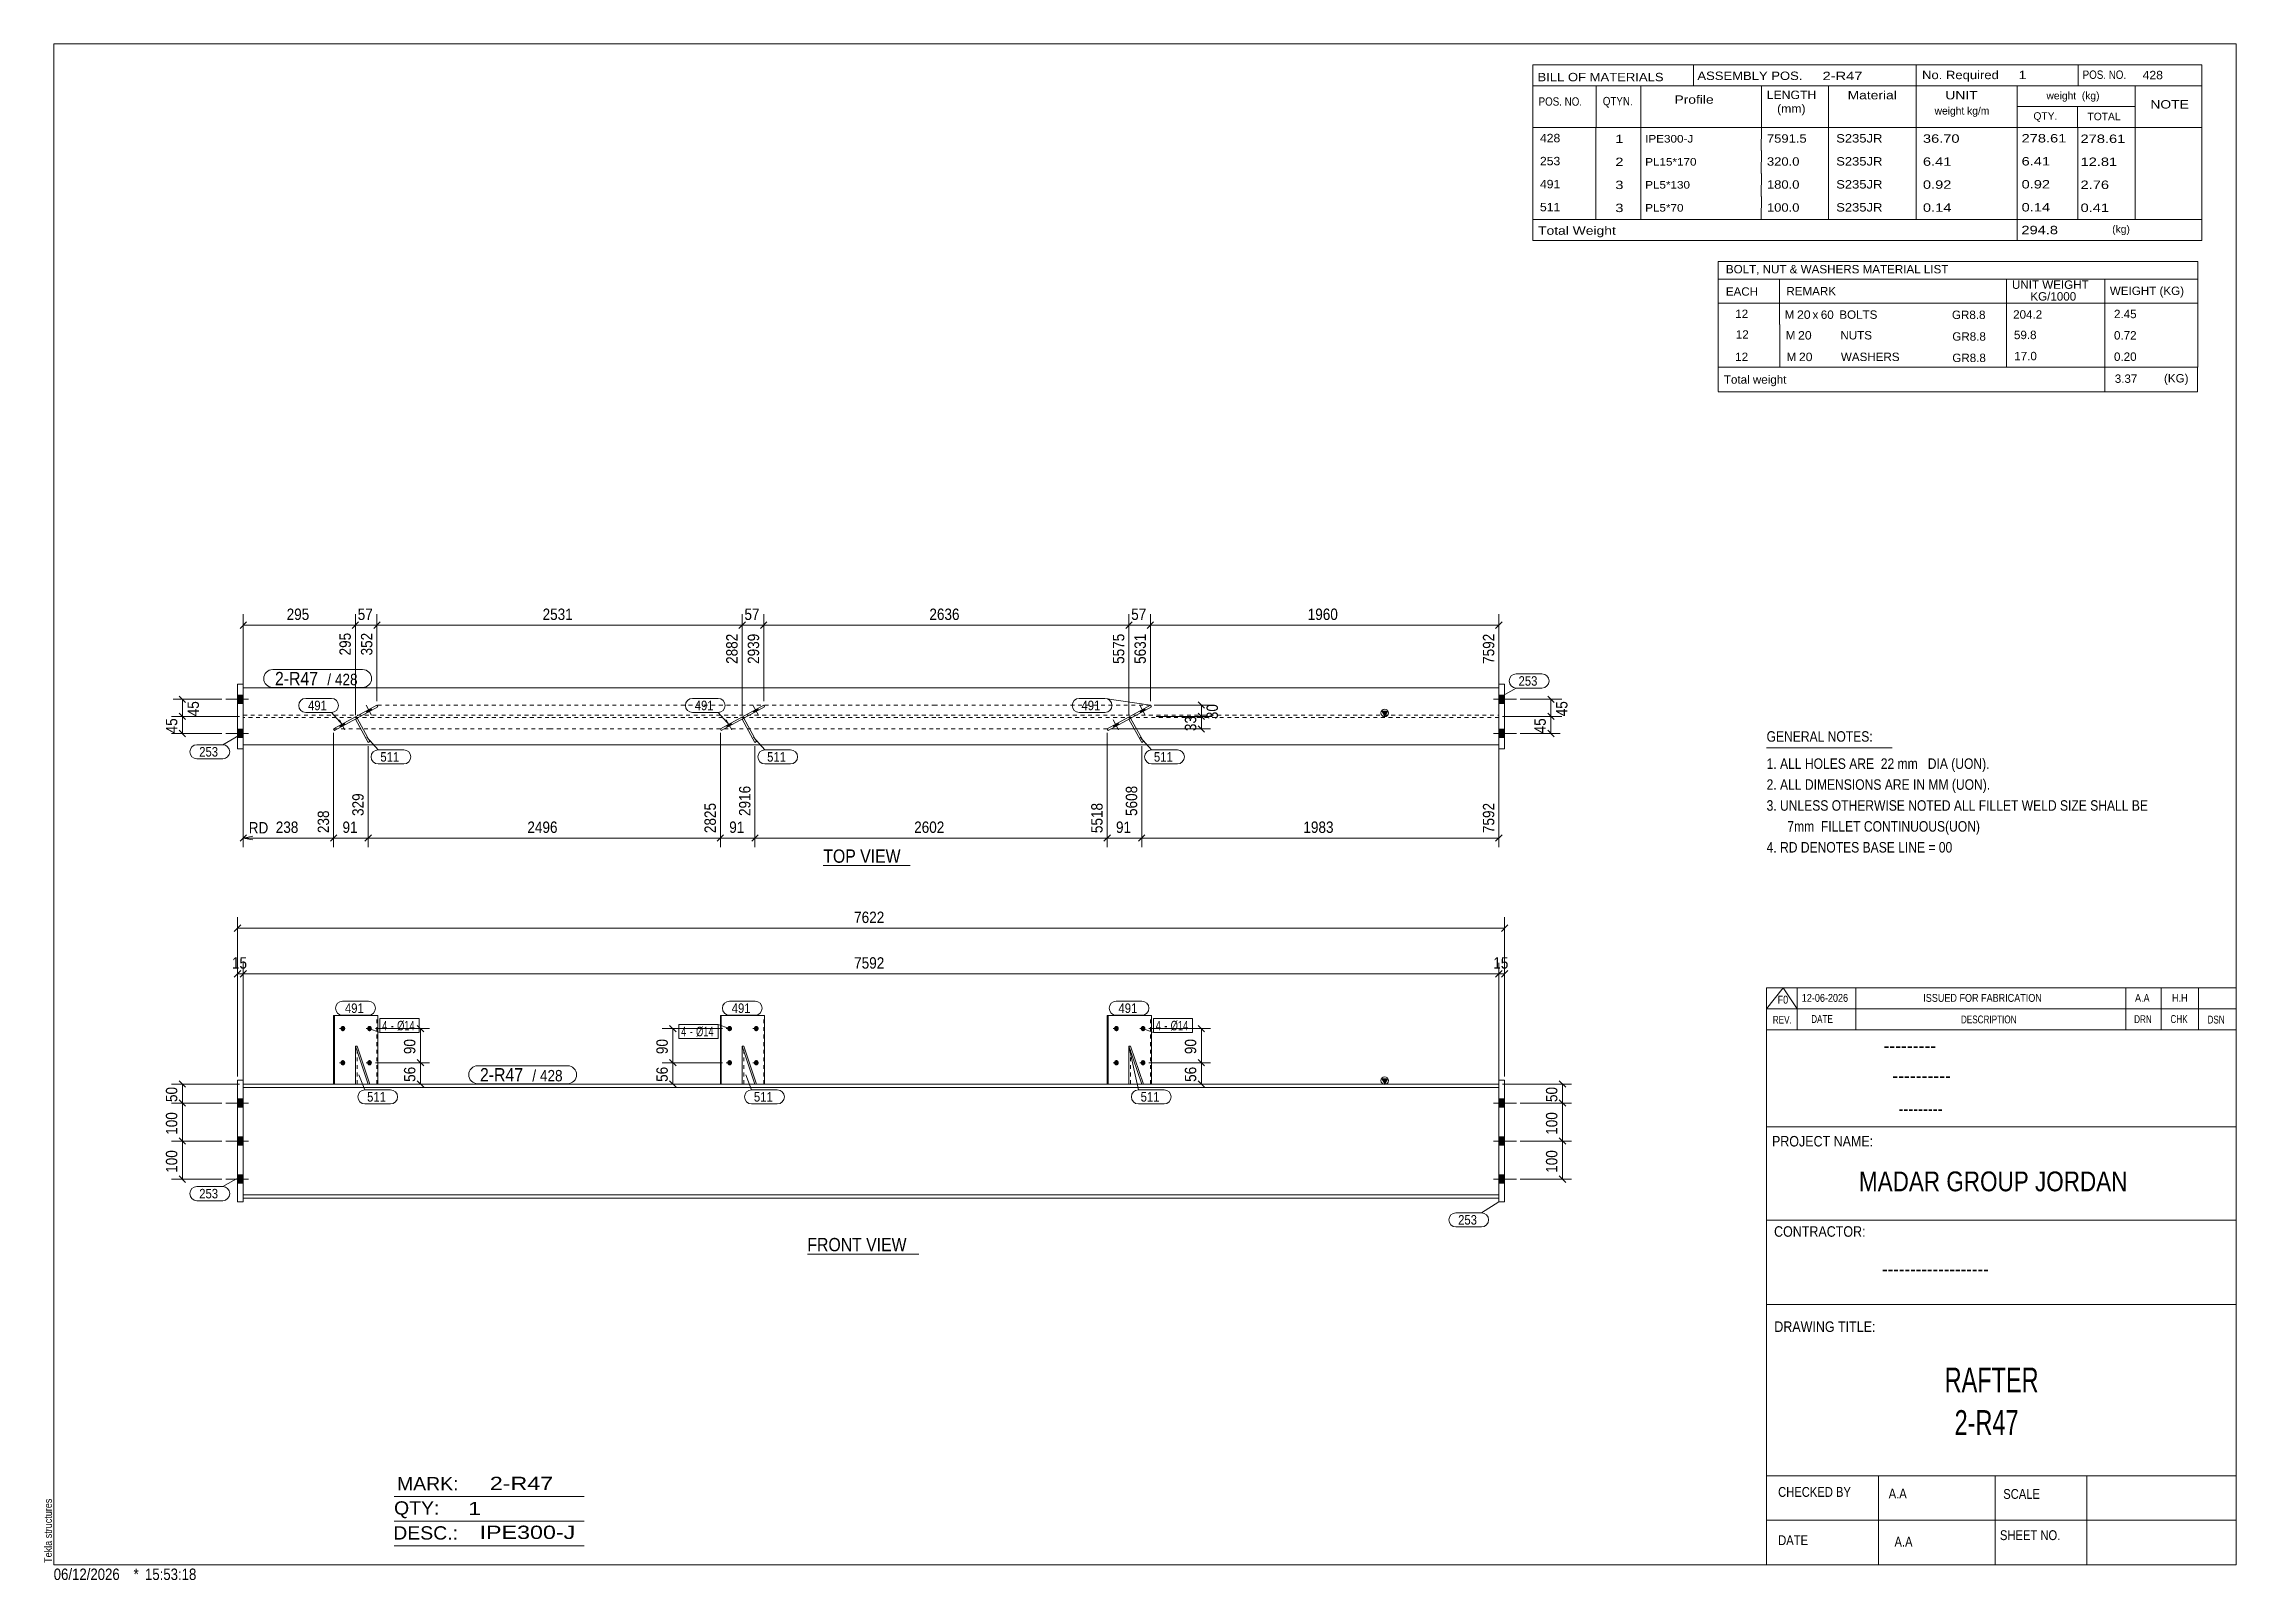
# Model space of a CAD drawing. Header units: millimetres. Extents: x 2 to 579, y 1 to 405.
import ezdxf

# ---------------------------------------------------------------- set-up
doc = ezdxf.new("R2010")
doc.units = ezdxf.units.MM
doc.linetypes.add('XKITLINE00', pattern=[0])
doc.linetypes.add('XKITLINE01', pattern=[4, 1, -1, 1, -1])
for name, color, linetype, lineweight in [('Bolt', 3, 'Continuous', 0), ('BoltMark', 7, 'Continuous', 0), ('Dimensions', 7, 'Continuous', 0), ('DrawingSheet', 5, 'Continuous', 0), ('GraphicObject', 6, 'Continuous', 0), ('OtherObjectType', 7, 'Continuous', 0), ('Part', 2, 'Continuous', 0), ('PartMark', 7, 'Continuous', 0)]:
    doc.layers.add(name, color=color, linetype=linetype, lineweight=lineweight)
doc.styles.add('@ARIAL_UNICODE_MS_BOLD', font='ARIAL.TTF')
doc.styles.add('ARIAL', font='ARIAL.TTF')
doc.styles.add('ARIAL_NARROW', font='ARIALN.TTF')
doc.styles.add('COMIC_SANS_MS_BOLD', font='COMICBD.TTF')
doc.styles.add('SWIS721_EX_BT', font='ARIAL.TTF')
doc.styles.add('SWISSE', font='ARIAL.TTF')

# ---------------------------------------------------------------- blocks, each defined once
blk = doc.blocks.new('*A1')
at = {"layer": 'Bolt'}
for points in [[(386.58, 125.33), (385.08, 125.33), (385.08, 127.53), (386.58, 127.53)], [(386.58, 125.33), (385.08, 125.33), (385.08, 127.53), (386.58, 127.53)], [(386.58, 115.33), (385.08, 115.33), (385.08, 117.53), (386.58, 117.53)], [(386.58, 115.33), (385.08, 115.33), (385.08, 117.53), (386.58, 117.53)], [(386.58, 105.33), (385.08, 105.33), (385.08, 107.53), (386.58, 107.53)], [(386.58, 105.33), (385.08, 105.33), (385.08, 107.53), (386.58, 107.53)]]:
    blk.add_hatch(color=3, dxfattribs=at).paths.add_polyline_path(points, flags=17)
at = {"layer": 'Bolt', "color": 3, "linetype": 'XKITLINE00', "lineweight": 0}
for p, q in [((386.58, 127.53), (385.08, 127.53)), ((386.58, 127.53), (385.08, 127.53)), ((389.68, 126.43), (383.68, 126.43)), ((389.68, 126.43), (383.68, 126.43)), ((386.58, 125.33), (385.08, 125.33)), ((386.58, 125.33), (385.08, 125.33)), ((389.68, 116.43), (383.68, 116.43)), ((389.68, 116.43), (383.68, 116.43)), ((386.58, 117.53), (385.08, 117.53)), ((386.58, 117.53), (385.08, 117.53)), ((386.58, 115.33), (385.08, 115.33)), ((386.58, 115.33), (385.08, 115.33)), ((389.68, 106.43), (383.68, 106.43)), ((389.68, 106.43), (383.68, 106.43)), ((386.58, 107.53), (385.08, 107.53)), ((386.58, 107.53), (385.08, 107.53)), ((386.58, 105.33), (385.08, 105.33)), ((386.58, 105.33), (385.08, 105.33))]:
    blk.add_line(p, q, dxfattribs=at)
blk = doc.blocks.new('*A2')
at = {"layer": 'Bolt'}
for points in [[(54.84, 125.33), (53.34, 125.33), (53.34, 127.53), (54.84, 127.53)], [(54.84, 125.33), (53.34, 125.33), (53.34, 127.53), (54.84, 127.53)], [(54.84, 115.33), (53.34, 115.33), (53.34, 117.53), (54.84, 117.53)], [(54.84, 115.33), (53.34, 115.33), (53.34, 117.53), (54.84, 117.53)], [(54.84, 105.33), (53.34, 105.33), (53.34, 107.53), (54.84, 107.53)], [(54.84, 105.33), (53.34, 105.33), (53.34, 107.53), (54.84, 107.53)]]:
    blk.add_hatch(color=3, dxfattribs=at).paths.add_polyline_path(points, flags=17)
at = {"layer": 'Bolt', "color": 3, "linetype": 'XKITLINE00', "lineweight": 0}
for p, q in [((53.34, 127.53), (54.84, 127.53)), ((53.34, 127.53), (54.84, 127.53)), ((50.24, 126.43), (56.24, 126.43)), ((50.24, 126.43), (56.24, 126.43)), ((53.34, 125.33), (54.84, 125.33)), ((53.34, 125.33), (54.84, 125.33)), ((50.24, 116.43), (56.24, 116.43)), ((50.24, 116.43), (56.24, 116.43)), ((53.34, 117.53), (54.84, 117.53)), ((53.34, 117.53), (54.84, 117.53)), ((53.34, 115.33), (54.84, 115.33)), ((53.34, 115.33), (54.84, 115.33)), ((50.24, 106.43), (56.24, 106.43)), ((50.24, 106.43), (56.24, 106.43)), ((53.34, 107.53), (54.84, 107.53)), ((53.34, 107.53), (54.84, 107.53)), ((53.34, 105.33), (54.84, 105.33)), ((53.34, 105.33), (54.84, 105.33))]:
    blk.add_line(p, q, dxfattribs=at)
blk = doc.blocks.new('*A3')
at = {"layer": 'Bolt'}
for points in [[(80.43, 146.06), (80.43, 146.1), (80.44, 146.13), (80.44, 146.16), (80.45, 146.2), (80.46, 146.23), (80.47, 146.26), (80.48, 146.29), (80.49, 146.33), (80.5, 146.36), (80.52, 146.39), (80.53, 146.42), (80.55, 146.44), (80.57, 146.47), (80.59, 146.5), (80.61, 146.52), (80.63, 146.55), (80.66, 146.57), (80.68, 146.59), (80.7, 146.61), (80.73, 146.63), (80.76, 146.64), (80.78, 146.66), (80.81, 146.67), (80.84, 146.69), (80.87, 146.7), (80.9, 146.71), (80.92, 146.71), (80.95, 146.72), (80.98, 146.72), (81.01, 146.73), (81.04, 146.73), (81.07, 146.73), (81.1, 146.72), (81.13, 146.72), (81.16, 146.71), (81.19, 146.71), (81.22, 146.7), (81.25, 146.69), (81.28, 146.67), (81.31, 146.66), (81.33, 146.64), (81.36, 146.63), (81.38, 146.61), (81.41, 146.59), (81.43, 146.57), (81.46, 146.55), (81.48, 146.52), (81.5, 146.5), (81.52, 146.47), (81.54, 146.44), (81.55, 146.42), (81.57, 146.39), (81.58, 146.36), (81.6, 146.33), (81.61, 146.29), (81.62, 146.26), (81.63, 146.23), (81.64, 146.2), (81.65, 146.16), (81.65, 146.13), (81.65, 146.1), (81.66, 146.06), (81.66, 146.03), (81.66, 145.99), (81.65, 145.96), (81.65, 145.92), (81.65, 145.89), (81.64, 145.86), (81.63, 145.82), (81.62, 145.79), (81.61, 145.76), (81.6, 145.73), (81.58, 145.7), (81.57, 145.67), (81.55, 145.64), (81.54, 145.61), (81.52, 145.58), (81.5, 145.56), (81.48, 145.53), (81.46, 145.51), (81.43, 145.49), (81.41, 145.46), (81.38, 145.44), (81.36, 145.43), (81.33, 145.41), (81.31, 145.39), (81.28, 145.38), (81.25, 145.37), (81.22, 145.36), (81.19, 145.35), (81.16, 145.34), (81.13, 145.33), (81.1, 145.33), (81.07, 145.33), (81.04, 145.33), (81.01, 145.33), (80.98, 145.33), (80.95, 145.33), (80.92, 145.34), (80.9, 145.35), (80.87, 145.36), (80.84, 145.37), (80.81, 145.38), (80.78, 145.39), (80.76, 145.41), (80.73, 145.43), (80.7, 145.44), (80.68, 145.46), (80.66, 145.49), (80.63, 145.51), (80.61, 145.53), (80.59, 145.56), (80.57, 145.58), (80.55, 145.61), (80.53, 145.64), (80.52, 145.67), (80.5, 145.7), (80.49, 145.73), (80.48, 145.76), (80.47, 145.79), (80.46, 145.82), (80.45, 145.86), (80.44, 145.89), (80.44, 145.92), (80.43, 145.96), (80.43, 145.99), (80.43, 146.03)], [(87.44, 146.06), (87.44, 146.1), (87.44, 146.13), (87.45, 146.16), (87.45, 146.2), (87.46, 146.23), (87.47, 146.26), (87.48, 146.29), (87.49, 146.33), (87.51, 146.36), (87.52, 146.39), (87.54, 146.42), (87.56, 146.44), (87.57, 146.47), (87.59, 146.5), (87.61, 146.52), (87.64, 146.55), (87.66, 146.57), (87.68, 146.59), (87.71, 146.61), (87.73, 146.63), (87.76, 146.64), (87.79, 146.66), (87.81, 146.67), (87.84, 146.69), (87.87, 146.7), (87.9, 146.71), (87.93, 146.71), (87.96, 146.72), (87.99, 146.72), (88.02, 146.73), (88.05, 146.73), (88.08, 146.73), (88.11, 146.72), (88.14, 146.72), (88.17, 146.71), (88.2, 146.71), (88.23, 146.7), (88.25, 146.69), (88.28, 146.67), (88.31, 146.66), (88.34, 146.64), (88.36, 146.63), (88.39, 146.61), (88.41, 146.59), (88.44, 146.57), (88.46, 146.55), (88.48, 146.52), (88.5, 146.5), (88.52, 146.47), (88.54, 146.44), (88.56, 146.42), (88.57, 146.39), (88.59, 146.36), (88.6, 146.33), (88.61, 146.29), (88.63, 146.26), (88.63, 146.23), (88.64, 146.2), (88.65, 146.16), (88.65, 146.13), (88.66, 146.1), (88.66, 146.06), (88.66, 146.03), (88.66, 145.99), (88.66, 145.96), (88.65, 145.92), (88.65, 145.89), (88.64, 145.86), (88.63, 145.82), (88.63, 145.79), (88.61, 145.76), (88.6, 145.73), (88.59, 145.7), (88.57, 145.67), (88.56, 145.64), (88.54, 145.61), (88.52, 145.58), (88.5, 145.56), (88.48, 145.53), (88.46, 145.51), (88.44, 145.49), (88.41, 145.46), (88.39, 145.44), (88.36, 145.43), (88.34, 145.41), (88.31, 145.39), (88.28, 145.38), (88.25, 145.37), (88.23, 145.36), (88.2, 145.35), (88.17, 145.34), (88.14, 145.33), (88.11, 145.33), (88.08, 145.33), (88.05, 145.33), (88.02, 145.33), (87.99, 145.33), (87.96, 145.33), (87.93, 145.34), (87.9, 145.35), (87.87, 145.36), (87.84, 145.37), (87.81, 145.38), (87.79, 145.39), (87.76, 145.41), (87.73, 145.43), (87.71, 145.44), (87.68, 145.46), (87.66, 145.49), (87.64, 145.51), (87.61, 145.53), (87.59, 145.56), (87.57, 145.58), (87.56, 145.61), (87.54, 145.64), (87.52, 145.67), (87.51, 145.7), (87.49, 145.73), (87.48, 145.76), (87.47, 145.79), (87.46, 145.82), (87.45, 145.86), (87.45, 145.89), (87.44, 145.92), (87.44, 145.96), (87.44, 145.99), (87.44, 146.03)], [(80.43, 137.06), (80.43, 137.1), (80.44, 137.13), (80.44, 137.16), (80.45, 137.2), (80.46, 137.23), (80.47, 137.26), (80.48, 137.29), (80.49, 137.33), (80.5, 137.36), (80.52, 137.39), (80.53, 137.42), (80.55, 137.44), (80.57, 137.47), (80.59, 137.5), (80.61, 137.52), (80.63, 137.55), (80.66, 137.57), (80.68, 137.59), (80.7, 137.61), (80.73, 137.63), (80.76, 137.64), (80.78, 137.66), (80.81, 137.67), (80.84, 137.69), (80.87, 137.7), (80.9, 137.71), (80.92, 137.71), (80.95, 137.72), (80.98, 137.72), (81.01, 137.73), (81.04, 137.73), (81.07, 137.73), (81.1, 137.72), (81.13, 137.72), (81.16, 137.71), (81.19, 137.71), (81.22, 137.7), (81.25, 137.69), (81.28, 137.67), (81.31, 137.66), (81.33, 137.64), (81.36, 137.63), (81.38, 137.61), (81.41, 137.59), (81.43, 137.57), (81.46, 137.55), (81.48, 137.52), (81.5, 137.5), (81.52, 137.47), (81.54, 137.44), (81.55, 137.42), (81.57, 137.39), (81.58, 137.36), (81.6, 137.33), (81.61, 137.29), (81.62, 137.26), (81.63, 137.23), (81.64, 137.2), (81.65, 137.16), (81.65, 137.13), (81.65, 137.1), (81.66, 137.06), (81.66, 137.03), (81.66, 136.99), (81.65, 136.96), (81.65, 136.92), (81.65, 136.89), (81.64, 136.86), (81.63, 136.82), (81.62, 136.79), (81.61, 136.76), (81.6, 136.73), (81.58, 136.7), (81.57, 136.67), (81.55, 136.64), (81.54, 136.61), (81.52, 136.58), (81.5, 136.56), (81.48, 136.53), (81.46, 136.51), (81.43, 136.49), (81.41, 136.46), (81.38, 136.44), (81.36, 136.43), (81.33, 136.41), (81.31, 136.39), (81.28, 136.38), (81.25, 136.37), (81.22, 136.36), (81.19, 136.35), (81.16, 136.34), (81.13, 136.33), (81.1, 136.33), (81.07, 136.33), (81.04, 136.33), (81.01, 136.33), (80.98, 136.33), (80.95, 136.33), (80.92, 136.34), (80.9, 136.35), (80.87, 136.36), (80.84, 136.37), (80.81, 136.38), (80.78, 136.39), (80.76, 136.41), (80.73, 136.43), (80.7, 136.44), (80.68, 136.46), (80.66, 136.49), (80.63, 136.51), (80.61, 136.53), (80.59, 136.56), (80.57, 136.58), (80.55, 136.61), (80.53, 136.64), (80.52, 136.67), (80.5, 136.7), (80.49, 136.73), (80.48, 136.76), (80.47, 136.79), (80.46, 136.82), (80.45, 136.86), (80.44, 136.89), (80.44, 136.92), (80.43, 136.96), (80.43, 136.99), (80.43, 137.03)], [(87.44, 137.06), (87.44, 137.1), (87.44, 137.13), (87.45, 137.16), (87.45, 137.2), (87.46, 137.23), (87.47, 137.26), (87.48, 137.29), (87.49, 137.33), (87.51, 137.36), (87.52, 137.39), (87.54, 137.42), (87.56, 137.44), (87.57, 137.47), (87.59, 137.5), (87.61, 137.52), (87.64, 137.55), (87.66, 137.57), (87.68, 137.59), (87.71, 137.61), (87.73, 137.63), (87.76, 137.64), (87.79, 137.66), (87.81, 137.67), (87.84, 137.69), (87.87, 137.7), (87.9, 137.71), (87.93, 137.71), (87.96, 137.72), (87.99, 137.72), (88.02, 137.73), (88.05, 137.73), (88.08, 137.73), (88.11, 137.72), (88.14, 137.72), (88.17, 137.71), (88.2, 137.71), (88.23, 137.7), (88.25, 137.69), (88.28, 137.67), (88.31, 137.66), (88.34, 137.64), (88.36, 137.63), (88.39, 137.61), (88.41, 137.59), (88.44, 137.57), (88.46, 137.55), (88.48, 137.52), (88.5, 137.5), (88.52, 137.47), (88.54, 137.44), (88.56, 137.42), (88.57, 137.39), (88.59, 137.36), (88.6, 137.33), (88.61, 137.29), (88.63, 137.26), (88.63, 137.23), (88.64, 137.2), (88.65, 137.16), (88.65, 137.13), (88.66, 137.1), (88.66, 137.06), (88.66, 137.03), (88.66, 136.99), (88.66, 136.96), (88.65, 136.92), (88.65, 136.89), (88.64, 136.86), (88.63, 136.82), (88.63, 136.79), (88.61, 136.76), (88.6, 136.73), (88.59, 136.7), (88.57, 136.67), (88.56, 136.64), (88.54, 136.61), (88.52, 136.58), (88.5, 136.56), (88.48, 136.53), (88.46, 136.51), (88.44, 136.49), (88.41, 136.46), (88.39, 136.44), (88.36, 136.43), (88.34, 136.41), (88.31, 136.39), (88.28, 136.38), (88.25, 136.37), (88.23, 136.36), (88.2, 136.35), (88.17, 136.34), (88.14, 136.33), (88.11, 136.33), (88.08, 136.33), (88.05, 136.33), (88.02, 136.33), (87.99, 136.33), (87.96, 136.33), (87.93, 136.34), (87.9, 136.35), (87.87, 136.36), (87.84, 136.37), (87.81, 136.38), (87.79, 136.39), (87.76, 136.41), (87.73, 136.43), (87.71, 136.44), (87.68, 136.46), (87.66, 136.49), (87.64, 136.51), (87.61, 136.53), (87.59, 136.56), (87.57, 136.58), (87.56, 136.61), (87.54, 136.64), (87.52, 136.67), (87.51, 136.7), (87.49, 136.73), (87.48, 136.76), (87.47, 136.79), (87.46, 136.82), (87.45, 136.86), (87.45, 136.89), (87.44, 136.92), (87.44, 136.96), (87.44, 136.99), (87.44, 137.03)]]:
    blk.add_hatch(color=3, dxfattribs=at).paths.add_polyline_path(points, flags=17)
at = {"layer": 'Bolt', "color": 3, "linetype": 'XKITLINE00', "lineweight": 0}
for p, q in [((81.6, 146.03), (80.15, 146.03)), ((88.61, 146.03), (87.16, 146.03)), ((81.6, 137.03), (80.15, 137.03)), ((88.61, 137.03), (87.16, 137.03))]:
    blk.add_line(p, q, dxfattribs=at)
blk = doc.blocks.new('*A4')
at = {"layer": 'Bolt'}
for points in [[(182.15, 146.06), (182.15, 146.1), (182.16, 146.13), (182.16, 146.16), (182.17, 146.2), (182.18, 146.23), (182.19, 146.26), (182.2, 146.29), (182.21, 146.33), (182.22, 146.36), (182.24, 146.39), (182.26, 146.42), (182.27, 146.44), (182.29, 146.47), (182.31, 146.5), (182.33, 146.52), (182.35, 146.55), (182.38, 146.57), (182.4, 146.59), (182.43, 146.61), (182.45, 146.63), (182.48, 146.64), (182.5, 146.66), (182.53, 146.67), (182.56, 146.69), (182.59, 146.7), (182.62, 146.71), (182.65, 146.71), (182.68, 146.72), (182.71, 146.72), (182.74, 146.73), (182.77, 146.73), (182.8, 146.73), (182.83, 146.72), (182.86, 146.72), (182.89, 146.71), (182.92, 146.71), (182.95, 146.7), (182.97, 146.69), (183, 146.67), (183.03, 146.66), (183.06, 146.64), (183.08, 146.63), (183.11, 146.61), (183.13, 146.59), (183.16, 146.57), (183.18, 146.55), (183.2, 146.52), (183.22, 146.5), (183.24, 146.47), (183.26, 146.44), (183.28, 146.42), (183.3, 146.39), (183.31, 146.36), (183.32, 146.33), (183.34, 146.29), (183.35, 146.26), (183.36, 146.23), (183.36, 146.2), (183.37, 146.16), (183.38, 146.13), (183.38, 146.1), (183.38, 146.06), (183.38, 146.03), (183.38, 145.99), (183.38, 145.96), (183.38, 145.92), (183.37, 145.89), (183.36, 145.86), (183.36, 145.82), (183.35, 145.79), (183.34, 145.76), (183.32, 145.73), (183.31, 145.7), (183.3, 145.67), (183.28, 145.64), (183.26, 145.61), (183.24, 145.58), (183.22, 145.56), (183.2, 145.53), (183.18, 145.51), (183.16, 145.49), (183.13, 145.46), (183.11, 145.44), (183.08, 145.43), (183.06, 145.41), (183.03, 145.39), (183, 145.38), (182.97, 145.37), (182.95, 145.36), (182.92, 145.35), (182.89, 145.34), (182.86, 145.33), (182.83, 145.33), (182.8, 145.33), (182.77, 145.33), (182.74, 145.33), (182.71, 145.33), (182.68, 145.33), (182.65, 145.34), (182.62, 145.35), (182.59, 145.36), (182.56, 145.37), (182.53, 145.38), (182.5, 145.39), (182.48, 145.41), (182.45, 145.43), (182.43, 145.44), (182.4, 145.46), (182.38, 145.49), (182.35, 145.51), (182.33, 145.53), (182.31, 145.56), (182.29, 145.58), (182.27, 145.61), (182.26, 145.64), (182.24, 145.67), (182.22, 145.7), (182.21, 145.73), (182.2, 145.76), (182.19, 145.79), (182.18, 145.82), (182.17, 145.86), (182.16, 145.89), (182.16, 145.92), (182.15, 145.96), (182.15, 145.99), (182.15, 146.03)], [(189.16, 146.06), (189.16, 146.1), (189.17, 146.13), (189.17, 146.16), (189.18, 146.2), (189.19, 146.23), (189.19, 146.26), (189.21, 146.29), (189.22, 146.33), (189.23, 146.36), (189.25, 146.39), (189.26, 146.42), (189.28, 146.44), (189.3, 146.47), (189.32, 146.5), (189.34, 146.52), (189.36, 146.55), (189.38, 146.57), (189.41, 146.59), (189.43, 146.61), (189.46, 146.63), (189.48, 146.64), (189.51, 146.66), (189.54, 146.67), (189.57, 146.69), (189.59, 146.7), (189.62, 146.71), (189.65, 146.71), (189.68, 146.72), (189.71, 146.72), (189.74, 146.73), (189.77, 146.73), (189.8, 146.73), (189.83, 146.72), (189.86, 146.72), (189.89, 146.71), (189.92, 146.71), (189.95, 146.7), (189.98, 146.69), (190.01, 146.67), (190.03, 146.66), (190.06, 146.64), (190.09, 146.63), (190.11, 146.61), (190.14, 146.59), (190.16, 146.57), (190.18, 146.55), (190.21, 146.52), (190.23, 146.5), (190.25, 146.47), (190.26, 146.44), (190.28, 146.42), (190.3, 146.39), (190.31, 146.36), (190.33, 146.33), (190.34, 146.29), (190.35, 146.26), (190.36, 146.23), (190.37, 146.2), (190.37, 146.16), (190.38, 146.13), (190.38, 146.1), (190.38, 146.06), (190.38, 146.03), (190.38, 145.99), (190.38, 145.96), (190.38, 145.92), (190.37, 145.89), (190.37, 145.86), (190.36, 145.82), (190.35, 145.79), (190.34, 145.76), (190.33, 145.73), (190.31, 145.7), (190.3, 145.67), (190.28, 145.64), (190.26, 145.61), (190.25, 145.58), (190.23, 145.56), (190.21, 145.53), (190.18, 145.51), (190.16, 145.49), (190.14, 145.46), (190.11, 145.44), (190.09, 145.43), (190.06, 145.41), (190.03, 145.39), (190.01, 145.38), (189.98, 145.37), (189.95, 145.36), (189.92, 145.35), (189.89, 145.34), (189.86, 145.33), (189.83, 145.33), (189.8, 145.33), (189.77, 145.33), (189.74, 145.33), (189.71, 145.33), (189.68, 145.33), (189.65, 145.34), (189.62, 145.35), (189.59, 145.36), (189.57, 145.37), (189.54, 145.38), (189.51, 145.39), (189.48, 145.41), (189.46, 145.43), (189.43, 145.44), (189.41, 145.46), (189.38, 145.49), (189.36, 145.51), (189.34, 145.53), (189.32, 145.56), (189.3, 145.58), (189.28, 145.61), (189.26, 145.64), (189.25, 145.67), (189.23, 145.7), (189.22, 145.73), (189.21, 145.76), (189.19, 145.79), (189.19, 145.82), (189.18, 145.86), (189.17, 145.89), (189.17, 145.92), (189.16, 145.96), (189.16, 145.99), (189.16, 146.03)], [(182.15, 137.06), (182.15, 137.1), (182.16, 137.13), (182.16, 137.16), (182.17, 137.2), (182.18, 137.23), (182.19, 137.26), (182.2, 137.29), (182.21, 137.33), (182.22, 137.36), (182.24, 137.39), (182.26, 137.42), (182.27, 137.44), (182.29, 137.47), (182.31, 137.5), (182.33, 137.52), (182.35, 137.55), (182.38, 137.57), (182.4, 137.59), (182.43, 137.61), (182.45, 137.63), (182.48, 137.64), (182.5, 137.66), (182.53, 137.67), (182.56, 137.69), (182.59, 137.7), (182.62, 137.71), (182.65, 137.71), (182.68, 137.72), (182.71, 137.72), (182.74, 137.73), (182.77, 137.73), (182.8, 137.73), (182.83, 137.72), (182.86, 137.72), (182.89, 137.71), (182.92, 137.71), (182.95, 137.7), (182.97, 137.69), (183, 137.67), (183.03, 137.66), (183.06, 137.64), (183.08, 137.63), (183.11, 137.61), (183.13, 137.59), (183.16, 137.57), (183.18, 137.55), (183.2, 137.52), (183.22, 137.5), (183.24, 137.47), (183.26, 137.44), (183.28, 137.42), (183.3, 137.39), (183.31, 137.36), (183.32, 137.33), (183.34, 137.29), (183.35, 137.26), (183.36, 137.23), (183.36, 137.2), (183.37, 137.16), (183.38, 137.13), (183.38, 137.1), (183.38, 137.06), (183.38, 137.03), (183.38, 136.99), (183.38, 136.96), (183.38, 136.92), (183.37, 136.89), (183.36, 136.86), (183.36, 136.82), (183.35, 136.79), (183.34, 136.76), (183.32, 136.73), (183.31, 136.7), (183.3, 136.67), (183.28, 136.64), (183.26, 136.61), (183.24, 136.58), (183.22, 136.56), (183.2, 136.53), (183.18, 136.51), (183.16, 136.49), (183.13, 136.46), (183.11, 136.44), (183.08, 136.43), (183.06, 136.41), (183.03, 136.39), (183, 136.38), (182.97, 136.37), (182.95, 136.36), (182.92, 136.35), (182.89, 136.34), (182.86, 136.33), (182.83, 136.33), (182.8, 136.33), (182.77, 136.33), (182.74, 136.33), (182.71, 136.33), (182.68, 136.33), (182.65, 136.34), (182.62, 136.35), (182.59, 136.36), (182.56, 136.37), (182.53, 136.38), (182.5, 136.39), (182.48, 136.41), (182.45, 136.43), (182.43, 136.44), (182.4, 136.46), (182.38, 136.49), (182.35, 136.51), (182.33, 136.53), (182.31, 136.56), (182.29, 136.58), (182.27, 136.61), (182.26, 136.64), (182.24, 136.67), (182.22, 136.7), (182.21, 136.73), (182.2, 136.76), (182.19, 136.79), (182.18, 136.82), (182.17, 136.86), (182.16, 136.89), (182.16, 136.92), (182.15, 136.96), (182.15, 136.99), (182.15, 137.03)], [(189.16, 137.06), (189.16, 137.1), (189.17, 137.13), (189.17, 137.16), (189.18, 137.2), (189.19, 137.23), (189.19, 137.26), (189.21, 137.29), (189.22, 137.33), (189.23, 137.36), (189.25, 137.39), (189.26, 137.42), (189.28, 137.44), (189.3, 137.47), (189.32, 137.5), (189.34, 137.52), (189.36, 137.55), (189.38, 137.57), (189.41, 137.59), (189.43, 137.61), (189.46, 137.63), (189.48, 137.64), (189.51, 137.66), (189.54, 137.67), (189.57, 137.69), (189.59, 137.7), (189.62, 137.71), (189.65, 137.71), (189.68, 137.72), (189.71, 137.72), (189.74, 137.73), (189.77, 137.73), (189.8, 137.73), (189.83, 137.72), (189.86, 137.72), (189.89, 137.71), (189.92, 137.71), (189.95, 137.7), (189.98, 137.69), (190.01, 137.67), (190.03, 137.66), (190.06, 137.64), (190.09, 137.63), (190.11, 137.61), (190.14, 137.59), (190.16, 137.57), (190.18, 137.55), (190.21, 137.52), (190.23, 137.5), (190.25, 137.47), (190.26, 137.44), (190.28, 137.42), (190.3, 137.39), (190.31, 137.36), (190.33, 137.33), (190.34, 137.29), (190.35, 137.26), (190.36, 137.23), (190.37, 137.2), (190.37, 137.16), (190.38, 137.13), (190.38, 137.1), (190.38, 137.06), (190.38, 137.03), (190.38, 136.99), (190.38, 136.96), (190.38, 136.92), (190.37, 136.89), (190.37, 136.86), (190.36, 136.82), (190.35, 136.79), (190.34, 136.76), (190.33, 136.73), (190.31, 136.7), (190.3, 136.67), (190.28, 136.64), (190.26, 136.61), (190.25, 136.58), (190.23, 136.56), (190.21, 136.53), (190.18, 136.51), (190.16, 136.49), (190.14, 136.46), (190.11, 136.44), (190.09, 136.43), (190.06, 136.41), (190.03, 136.39), (190.01, 136.38), (189.98, 136.37), (189.95, 136.36), (189.92, 136.35), (189.89, 136.34), (189.86, 136.33), (189.83, 136.33), (189.8, 136.33), (189.77, 136.33), (189.74, 136.33), (189.71, 136.33), (189.68, 136.33), (189.65, 136.34), (189.62, 136.35), (189.59, 136.36), (189.57, 136.37), (189.54, 136.38), (189.51, 136.39), (189.48, 136.41), (189.46, 136.43), (189.43, 136.44), (189.41, 136.46), (189.38, 136.49), (189.36, 136.51), (189.34, 136.53), (189.32, 136.56), (189.3, 136.58), (189.28, 136.61), (189.26, 136.64), (189.25, 136.67), (189.23, 136.7), (189.22, 136.73), (189.21, 136.76), (189.19, 136.79), (189.19, 136.82), (189.18, 136.86), (189.17, 136.89), (189.17, 136.92), (189.16, 136.96), (189.16, 136.99), (189.16, 137.03)]]:
    blk.add_hatch(color=3, dxfattribs=at).paths.add_polyline_path(points, flags=17)
at = {"layer": 'Bolt', "color": 3, "linetype": 'XKITLINE00', "lineweight": 0}
for p, q in [((183.33, 146.03), (181.88, 146.03)), ((190.33, 146.03), (188.88, 146.03)), ((183.33, 137.03), (181.88, 137.03)), ((190.33, 137.03), (188.88, 137.03))]:
    blk.add_line(p, q, dxfattribs=at)
blk = doc.blocks.new('*A5')
at = {"layer": 'Bolt'}
for points in [[(283.88, 146.06), (283.88, 146.1), (283.88, 146.13), (283.89, 146.16), (283.89, 146.2), (283.9, 146.23), (283.91, 146.26), (283.92, 146.29), (283.93, 146.33), (283.95, 146.36), (283.96, 146.39), (283.98, 146.42), (284, 146.44), (284.02, 146.47), (284.04, 146.5), (284.06, 146.52), (284.08, 146.55), (284.1, 146.57), (284.12, 146.59), (284.15, 146.61), (284.17, 146.63), (284.2, 146.64), (284.23, 146.66), (284.26, 146.67), (284.28, 146.69), (284.31, 146.7), (284.34, 146.71), (284.37, 146.71), (284.4, 146.72), (284.43, 146.72), (284.46, 146.73), (284.49, 146.73), (284.52, 146.73), (284.55, 146.72), (284.58, 146.72), (284.61, 146.71), (284.64, 146.71), (284.67, 146.7), (284.7, 146.69), (284.73, 146.67), (284.75, 146.66), (284.78, 146.64), (284.81, 146.63), (284.83, 146.61), (284.86, 146.59), (284.88, 146.57), (284.9, 146.55), (284.93, 146.52), (284.95, 146.5), (284.97, 146.47), (284.99, 146.44), (285, 146.42), (285.02, 146.39), (285.03, 146.36), (285.05, 146.33), (285.06, 146.29), (285.07, 146.26), (285.08, 146.23), (285.09, 146.2), (285.09, 146.16), (285.1, 146.13), (285.1, 146.1), (285.11, 146.06), (285.11, 146.03), (285.11, 145.99), (285.1, 145.96), (285.1, 145.92), (285.09, 145.89), (285.09, 145.86), (285.08, 145.82), (285.07, 145.79), (285.06, 145.76), (285.05, 145.73), (285.03, 145.7), (285.02, 145.67), (285, 145.64), (284.99, 145.61), (284.97, 145.58), (284.95, 145.56), (284.93, 145.53), (284.9, 145.51), (284.88, 145.49), (284.86, 145.46), (284.83, 145.44), (284.81, 145.43), (284.78, 145.41), (284.75, 145.39), (284.73, 145.38), (284.7, 145.37), (284.67, 145.36), (284.64, 145.35), (284.61, 145.34), (284.58, 145.33), (284.55, 145.33), (284.52, 145.33), (284.49, 145.33), (284.46, 145.33), (284.43, 145.33), (284.4, 145.33), (284.37, 145.34), (284.34, 145.35), (284.31, 145.36), (284.28, 145.37), (284.26, 145.38), (284.23, 145.39), (284.2, 145.41), (284.17, 145.43), (284.15, 145.44), (284.12, 145.46), (284.1, 145.49), (284.08, 145.51), (284.06, 145.53), (284.04, 145.56), (284.02, 145.58), (284, 145.61), (283.98, 145.64), (283.96, 145.67), (283.95, 145.7), (283.93, 145.73), (283.92, 145.76), (283.91, 145.79), (283.9, 145.82), (283.89, 145.86), (283.89, 145.89), (283.88, 145.92), (283.88, 145.96), (283.88, 145.99), (283.88, 146.03)], [(290.88, 146.06), (290.89, 146.1), (290.89, 146.13), (290.89, 146.16), (290.9, 146.2), (290.91, 146.23), (290.92, 146.26), (290.93, 146.29), (290.94, 146.33), (290.95, 146.36), (290.97, 146.39), (290.99, 146.42), (291, 146.44), (291.02, 146.47), (291.04, 146.5), (291.06, 146.52), (291.08, 146.55), (291.11, 146.57), (291.13, 146.59), (291.15, 146.61), (291.18, 146.63), (291.21, 146.64), (291.23, 146.66), (291.26, 146.67), (291.29, 146.69), (291.32, 146.7), (291.35, 146.71), (291.38, 146.71), (291.41, 146.72), (291.44, 146.72), (291.47, 146.73), (291.5, 146.73), (291.53, 146.73), (291.56, 146.72), (291.59, 146.72), (291.61, 146.71), (291.64, 146.71), (291.67, 146.7), (291.7, 146.69), (291.73, 146.67), (291.76, 146.66), (291.78, 146.64), (291.81, 146.63), (291.84, 146.61), (291.86, 146.59), (291.88, 146.57), (291.91, 146.55), (291.93, 146.52), (291.95, 146.5), (291.97, 146.47), (291.99, 146.44), (292, 146.42), (292.02, 146.39), (292.04, 146.36), (292.05, 146.33), (292.06, 146.29), (292.07, 146.26), (292.08, 146.23), (292.09, 146.2), (292.1, 146.16), (292.1, 146.13), (292.11, 146.1), (292.11, 146.06), (292.11, 146.03), (292.11, 145.99), (292.11, 145.96), (292.1, 145.92), (292.1, 145.89), (292.09, 145.86), (292.08, 145.82), (292.07, 145.79), (292.06, 145.76), (292.05, 145.73), (292.04, 145.7), (292.02, 145.67), (292, 145.64), (291.99, 145.61), (291.97, 145.58), (291.95, 145.56), (291.93, 145.53), (291.91, 145.51), (291.88, 145.49), (291.86, 145.46), (291.84, 145.44), (291.81, 145.43), (291.78, 145.41), (291.76, 145.39), (291.73, 145.38), (291.7, 145.37), (291.67, 145.36), (291.64, 145.35), (291.61, 145.34), (291.59, 145.33), (291.56, 145.33), (291.53, 145.33), (291.5, 145.33), (291.47, 145.33), (291.44, 145.33), (291.41, 145.33), (291.38, 145.34), (291.35, 145.35), (291.32, 145.36), (291.29, 145.37), (291.26, 145.38), (291.23, 145.39), (291.21, 145.41), (291.18, 145.43), (291.15, 145.44), (291.13, 145.46), (291.11, 145.49), (291.08, 145.51), (291.06, 145.53), (291.04, 145.56), (291.02, 145.58), (291, 145.61), (290.99, 145.64), (290.97, 145.67), (290.95, 145.7), (290.94, 145.73), (290.93, 145.76), (290.92, 145.79), (290.91, 145.82), (290.9, 145.86), (290.89, 145.89), (290.89, 145.92), (290.89, 145.96), (290.88, 145.99), (290.88, 146.03)], [(283.88, 137.06), (283.88, 137.1), (283.88, 137.13), (283.89, 137.16), (283.89, 137.2), (283.9, 137.23), (283.91, 137.26), (283.92, 137.29), (283.93, 137.33), (283.95, 137.36), (283.96, 137.39), (283.98, 137.42), (284, 137.44), (284.02, 137.47), (284.04, 137.5), (284.06, 137.52), (284.08, 137.55), (284.1, 137.57), (284.12, 137.59), (284.15, 137.61), (284.17, 137.63), (284.2, 137.64), (284.23, 137.66), (284.26, 137.67), (284.28, 137.69), (284.31, 137.7), (284.34, 137.71), (284.37, 137.71), (284.4, 137.72), (284.43, 137.72), (284.46, 137.73), (284.49, 137.73), (284.52, 137.73), (284.55, 137.72), (284.58, 137.72), (284.61, 137.71), (284.64, 137.71), (284.67, 137.7), (284.7, 137.69), (284.73, 137.67), (284.75, 137.66), (284.78, 137.64), (284.81, 137.63), (284.83, 137.61), (284.86, 137.59), (284.88, 137.57), (284.9, 137.55), (284.93, 137.52), (284.95, 137.5), (284.97, 137.47), (284.99, 137.44), (285, 137.42), (285.02, 137.39), (285.03, 137.36), (285.05, 137.33), (285.06, 137.29), (285.07, 137.26), (285.08, 137.23), (285.09, 137.2), (285.09, 137.16), (285.1, 137.13), (285.1, 137.1), (285.11, 137.06), (285.11, 137.03), (285.11, 136.99), (285.1, 136.96), (285.1, 136.92), (285.09, 136.89), (285.09, 136.86), (285.08, 136.82), (285.07, 136.79), (285.06, 136.76), (285.05, 136.73), (285.03, 136.7), (285.02, 136.67), (285, 136.64), (284.99, 136.61), (284.97, 136.58), (284.95, 136.56), (284.93, 136.53), (284.9, 136.51), (284.88, 136.49), (284.86, 136.46), (284.83, 136.44), (284.81, 136.43), (284.78, 136.41), (284.75, 136.39), (284.73, 136.38), (284.7, 136.37), (284.67, 136.36), (284.64, 136.35), (284.61, 136.34), (284.58, 136.33), (284.55, 136.33), (284.52, 136.33), (284.49, 136.33), (284.46, 136.33), (284.43, 136.33), (284.4, 136.33), (284.37, 136.34), (284.34, 136.35), (284.31, 136.36), (284.28, 136.37), (284.26, 136.38), (284.23, 136.39), (284.2, 136.41), (284.17, 136.43), (284.15, 136.44), (284.12, 136.46), (284.1, 136.49), (284.08, 136.51), (284.06, 136.53), (284.04, 136.56), (284.02, 136.58), (284, 136.61), (283.98, 136.64), (283.96, 136.67), (283.95, 136.7), (283.93, 136.73), (283.92, 136.76), (283.91, 136.79), (283.9, 136.82), (283.89, 136.86), (283.89, 136.89), (283.88, 136.92), (283.88, 136.96), (283.88, 136.99), (283.88, 137.03)], [(290.88, 137.06), (290.89, 137.1), (290.89, 137.13), (290.89, 137.16), (290.9, 137.2), (290.91, 137.23), (290.92, 137.26), (290.93, 137.29), (290.94, 137.33), (290.95, 137.36), (290.97, 137.39), (290.99, 137.42), (291, 137.44), (291.02, 137.47), (291.04, 137.5), (291.06, 137.52), (291.08, 137.55), (291.11, 137.57), (291.13, 137.59), (291.15, 137.61), (291.18, 137.63), (291.21, 137.64), (291.23, 137.66), (291.26, 137.67), (291.29, 137.69), (291.32, 137.7), (291.35, 137.71), (291.38, 137.71), (291.41, 137.72), (291.44, 137.72), (291.47, 137.73), (291.5, 137.73), (291.53, 137.73), (291.56, 137.72), (291.59, 137.72), (291.61, 137.71), (291.64, 137.71), (291.67, 137.7), (291.7, 137.69), (291.73, 137.67), (291.76, 137.66), (291.78, 137.64), (291.81, 137.63), (291.84, 137.61), (291.86, 137.59), (291.88, 137.57), (291.91, 137.55), (291.93, 137.52), (291.95, 137.5), (291.97, 137.47), (291.99, 137.44), (292, 137.42), (292.02, 137.39), (292.04, 137.36), (292.05, 137.33), (292.06, 137.29), (292.07, 137.26), (292.08, 137.23), (292.09, 137.2), (292.1, 137.16), (292.1, 137.13), (292.11, 137.1), (292.11, 137.06), (292.11, 137.03), (292.11, 136.99), (292.11, 136.96), (292.1, 136.92), (292.1, 136.89), (292.09, 136.86), (292.08, 136.82), (292.07, 136.79), (292.06, 136.76), (292.05, 136.73), (292.04, 136.7), (292.02, 136.67), (292, 136.64), (291.99, 136.61), (291.97, 136.58), (291.95, 136.56), (291.93, 136.53), (291.91, 136.51), (291.88, 136.49), (291.86, 136.46), (291.84, 136.44), (291.81, 136.43), (291.78, 136.41), (291.76, 136.39), (291.73, 136.38), (291.7, 136.37), (291.67, 136.36), (291.64, 136.35), (291.61, 136.34), (291.59, 136.33), (291.56, 136.33), (291.53, 136.33), (291.5, 136.33), (291.47, 136.33), (291.44, 136.33), (291.41, 136.33), (291.38, 136.34), (291.35, 136.35), (291.32, 136.36), (291.29, 136.37), (291.26, 136.38), (291.23, 136.39), (291.21, 136.41), (291.18, 136.43), (291.15, 136.44), (291.13, 136.46), (291.11, 136.49), (291.08, 136.51), (291.06, 136.53), (291.04, 136.56), (291.02, 136.58), (291, 136.61), (290.99, 136.64), (290.97, 136.67), (290.95, 136.7), (290.94, 136.73), (290.93, 136.76), (290.92, 136.79), (290.91, 136.82), (290.9, 136.86), (290.89, 136.89), (290.89, 136.92), (290.89, 136.96), (290.88, 136.99), (290.88, 137.03)]]:
    blk.add_hatch(color=3, dxfattribs=at).paths.add_polyline_path(points, flags=17)
at = {"layer": 'Bolt', "color": 3, "linetype": 'XKITLINE00', "lineweight": 0}
for p, q in [((285.05, 146.03), (283.6, 146.03)), ((292.06, 146.03), (290.61, 146.03)), ((285.05, 137.03), (283.6, 137.03)), ((292.06, 137.03), (290.61, 137.03))]:
    blk.add_line(p, q, dxfattribs=at)
blk = doc.blocks.new('*A6')
at = {"layer": 'Part'}
blk.add_hatch(color=2, dxfattribs=at).paths.add_polyline_path([(354.28, 132.83), (355.88, 132.83), (355.08, 131.43)], flags=17)
at = {"layer": 'Part', "color": 2, "linetype": 'XKITLINE00', "lineweight": 0}
for p, q in [((355.08, 131.43), (354.28, 132.83)), ((354.28, 132.83), (355.88, 132.83)), ((355.88, 132.83), (355.08, 131.43)), ((54.84, 131.43), (135.24, 131.43)), ((135.24, 130.53), (54.84, 130.53)), ((135.34, 131.43), (236.96, 131.43)), ((236.96, 130.53), (135.34, 130.53)), ((237.06, 131.43), (338.68, 131.43)), ((338.68, 130.53), (237.06, 130.53)), ((338.78, 131.43), (385.08, 131.43)), ((385.08, 130.53), (338.78, 130.53)), ((135.24, 102.33), (54.84, 102.33)), ((54.84, 101.43), (135.24, 101.43)), ((236.96, 102.33), (135.34, 102.33)), ((135.34, 101.43), (236.96, 101.43)), ((338.68, 102.33), (237.06, 102.33)), ((237.06, 101.43), (338.68, 101.43)), ((385.08, 102.33), (338.78, 102.33)), ((338.78, 101.43), (385.08, 101.43))]:
    blk.add_line(p, q, dxfattribs=at)
at = {"layer": 'Part', "color": 7, "linetype": 'XKITLINE01', "lineweight": 0}
for p, q in [((54.84, 131.43), (54.84, 101.43)), ((385.08, 131.43), (385.08, 101.43))]:
    blk.add_line(p, q, dxfattribs=at)
at = {"layer": 'Part', "color": 2, "linetype": 'XKITLINE00', "lineweight": 0}
blk.add_circle((355.08, 132.33), 1, dxfattribs=at)
blk = doc.blocks.new('*A7')
at = {"layer": 'Part', "color": 2, "linetype": 'XKITLINE00', "lineweight": 0}
for p, q in [((385.08, 100.43), (385.08, 132.43)), ((385.08, 132.43), (386.58, 132.43)), ((386.58, 100.43), (386.58, 132.43)), ((385.08, 100.43), (386.58, 100.43))]:
    blk.add_line(p, q, dxfattribs=at)
blk = doc.blocks.new('*A8')
at = {"layer": 'Part', "color": 2, "linetype": 'XKITLINE00', "lineweight": 0}
for p, q in [((53.34, 100.43), (53.34, 132.43)), ((53.34, 132.43), (54.84, 132.43)), ((54.84, 100.43), (54.84, 132.43)), ((53.34, 100.43), (54.84, 100.43))]:
    blk.add_line(p, q, dxfattribs=at)
blk = doc.blocks.new('*A9')
at = {"layer": 'Part', "color": 2, "linetype": 'XKITLINE00', "lineweight": 0}
for p, q in [((78.61, 149.43), (90.24, 149.43)), ((78.61, 131.43), (78.61, 149.43)), ((78.86, 131.43), (78.86, 149.43)), ((90.24, 149.43), (90.24, 131.43))]:
    blk.add_line(p, q, dxfattribs=at)
at = {"layer": 'Part', "color": 7, "linetype": 'XKITLINE01', "lineweight": 0}
for p, q in [((90, 131.43), (90, 149.43)), ((90.24, 131.43), (78.61, 131.43))]:
    blk.add_line(p, q, dxfattribs=at)
blk = doc.blocks.new('*A10')
at = {"layer": 'Part', "color": 2, "linetype": 'XKITLINE00', "lineweight": 0}
for p, q in [((87.71, 131.43), (84.33, 141.43)), ((84.33, 141.43), (84.33, 131.43)), ((84.33, 141.43), (84.76, 141.43)), ((84.76, 141.43), (88.15, 131.43))]:
    blk.add_line(p, q, dxfattribs=at)
at = {"layer": 'Part', "color": 7, "linetype": 'XKITLINE01', "lineweight": 0}
for p, q in [((84.76, 131.43), (84.76, 141.43)), ((88.15, 131.43), (84.33, 131.43))]:
    blk.add_line(p, q, dxfattribs=at)
blk = doc.blocks.new('*A11')
at = {"layer": 'Part', "color": 2, "linetype": 'XKITLINE00', "lineweight": 0}
for p, q in [((180.34, 149.43), (191.96, 149.43)), ((180.34, 131.43), (180.34, 149.43)), ((180.58, 131.43), (180.58, 149.43)), ((191.96, 149.43), (191.96, 131.43))]:
    blk.add_line(p, q, dxfattribs=at)
at = {"layer": 'Part', "color": 7, "linetype": 'XKITLINE01', "lineweight": 0}
for p, q in [((191.72, 131.43), (191.72, 149.43)), ((191.96, 131.43), (180.34, 131.43))]:
    blk.add_line(p, q, dxfattribs=at)
blk = doc.blocks.new('*A12')
at = {"layer": 'Part', "color": 2, "linetype": 'XKITLINE00', "lineweight": 0}
for p, q in [((189.43, 131.43), (186.05, 141.43)), ((186.05, 141.43), (186.05, 131.43)), ((186.05, 141.43), (186.49, 141.43)), ((186.49, 141.43), (189.87, 131.43))]:
    blk.add_line(p, q, dxfattribs=at)
at = {"layer": 'Part', "color": 7, "linetype": 'XKITLINE01', "lineweight": 0}
for p, q in [((186.49, 131.43), (186.49, 141.43)), ((189.87, 131.43), (186.05, 131.43))]:
    blk.add_line(p, q, dxfattribs=at)
blk = doc.blocks.new('*A13')
at = {"layer": 'Part', "color": 2, "linetype": 'XKITLINE00', "lineweight": 0}
for p, q in [((282.06, 149.43), (293.68, 149.43)), ((282.06, 131.43), (282.06, 149.43)), ((282.3, 131.43), (282.3, 149.43)), ((293.68, 149.43), (293.68, 131.43))]:
    blk.add_line(p, q, dxfattribs=at)
at = {"layer": 'Part', "color": 7, "linetype": 'XKITLINE01', "lineweight": 0}
for p, q in [((293.44, 131.43), (293.44, 149.43)), ((293.68, 131.43), (282.06, 131.43))]:
    blk.add_line(p, q, dxfattribs=at)
blk = doc.blocks.new('*A14')
at = {"layer": 'Part', "color": 2, "linetype": 'XKITLINE00', "lineweight": 0}
for p, q in [((291.16, 131.43), (287.77, 141.43)), ((287.77, 141.43), (287.77, 131.43)), ((287.77, 141.43), (288.21, 141.43)), ((288.21, 141.43), (291.59, 131.43))]:
    blk.add_line(p, q, dxfattribs=at)
at = {"layer": 'Part', "color": 7, "linetype": 'XKITLINE01', "lineweight": 0}
for p, q in [((288.21, 131.43), (288.21, 141.43)), ((291.59, 131.43), (287.77, 131.43))]:
    blk.add_line(p, q, dxfattribs=at)
blk = doc.blocks.new('*A15')
at = {"layer": 'Bolt'}
for points in [[(386.58, 231.53), (385.08, 231.53), (385.08, 233.73), (386.58, 233.73)], [(386.58, 231.53), (385.08, 231.53), (385.08, 233.73), (386.58, 233.73)], [(386.58, 231.53), (385.08, 231.53), (385.08, 233.73), (386.58, 233.73)], [(386.58, 222.53), (385.08, 222.53), (385.08, 224.73), (386.58, 224.73)], [(386.58, 222.53), (385.08, 222.53), (385.08, 224.73), (386.58, 224.73)], [(386.58, 222.53), (385.08, 222.53), (385.08, 224.73), (386.58, 224.73)]]:
    blk.add_hatch(color=3, dxfattribs=at).paths.add_polyline_path(points, flags=17)
at = {"layer": 'Bolt', "color": 3, "linetype": 'XKITLINE00', "lineweight": 0}
for p, q in [((389.68, 232.63), (383.68, 232.63)), ((389.68, 232.63), (383.68, 232.63)), ((389.68, 232.63), (383.68, 232.63)), ((386.58, 233.73), (385.08, 233.73)), ((386.58, 233.73), (385.08, 233.73)), ((386.58, 233.73), (385.08, 233.73)), ((386.58, 231.53), (385.08, 231.53)), ((386.58, 231.53), (385.08, 231.53)), ((386.58, 231.53), (385.08, 231.53)), ((389.68, 223.63), (383.68, 223.63)), ((389.68, 223.63), (383.68, 223.63)), ((389.68, 223.63), (383.68, 223.63)), ((386.58, 224.73), (385.08, 224.73)), ((386.58, 224.73), (385.08, 224.73)), ((386.58, 224.73), (385.08, 224.73)), ((386.58, 222.53), (385.08, 222.53)), ((386.58, 222.53), (385.08, 222.53)), ((386.58, 222.53), (385.08, 222.53))]:
    blk.add_line(p, q, dxfattribs=at)
blk = doc.blocks.new('*A16')
at = {"layer": 'Bolt'}
for points in [[(54.84, 231.53), (53.34, 231.53), (53.34, 233.73), (54.84, 233.73)], [(54.84, 231.53), (53.34, 231.53), (53.34, 233.73), (54.84, 233.73)], [(54.84, 231.53), (53.34, 231.53), (53.34, 233.73), (54.84, 233.73)], [(54.84, 222.53), (53.34, 222.53), (53.34, 224.73), (54.84, 224.73)], [(54.84, 222.53), (53.34, 222.53), (53.34, 224.73), (54.84, 224.73)], [(54.84, 222.53), (53.34, 222.53), (53.34, 224.73), (54.84, 224.73)]]:
    blk.add_hatch(color=3, dxfattribs=at).paths.add_polyline_path(points, flags=17)
at = {"layer": 'Bolt', "color": 3, "linetype": 'XKITLINE00', "lineweight": 0}
for p, q in [((50.24, 232.63), (56.24, 232.63)), ((50.24, 232.63), (56.24, 232.63)), ((50.24, 232.63), (56.24, 232.63)), ((53.34, 233.73), (54.84, 233.73)), ((53.34, 233.73), (54.84, 233.73)), ((53.34, 233.73), (54.84, 233.73)), ((53.34, 231.53), (54.84, 231.53)), ((53.34, 231.53), (54.84, 231.53)), ((53.34, 231.53), (54.84, 231.53)), ((50.24, 223.63), (56.24, 223.63)), ((50.24, 223.63), (56.24, 223.63)), ((50.24, 223.63), (56.24, 223.63)), ((53.34, 224.73), (54.84, 224.73)), ((53.34, 224.73), (54.84, 224.73)), ((53.34, 224.73), (54.84, 224.73)), ((53.34, 222.53), (54.84, 222.53)), ((53.34, 222.53), (54.84, 222.53)), ((53.34, 222.53), (54.84, 222.53))]:
    blk.add_line(p, q, dxfattribs=at)
blk = doc.blocks.new('*A17')
at = {"layer": 'Bolt'}
for points in [[(81.42, 226.37), (81.66, 225.94), (80.43, 225.26), (80.19, 225.7)], [(81.42, 226.37), (81.66, 225.94), (80.43, 225.26), (80.19, 225.7)], [(88.42, 230.24), (88.66, 229.8), (87.44, 229.13), (87.19, 229.56)], [(88.42, 230.24), (88.66, 229.8), (87.44, 229.13), (87.19, 229.56)]]:
    blk.add_hatch(color=3, dxfattribs=at).paths.add_polyline_path(points, flags=17)
at = {"layer": 'Bolt', "color": 3, "linetype": 'XKITLINE00', "lineweight": 0}
for p, q in [((88.61, 228.45), (87.16, 231.07)), ((88.61, 228.45), (87.16, 231.07)), ((81.6, 224.58), (80.15, 227.21)), ((81.6, 224.58), (80.15, 227.21)), ((80.43, 225.26), (80.19, 225.7)), ((80.43, 225.26), (80.19, 225.7)), ((81.66, 225.94), (81.42, 226.37)), ((81.66, 225.94), (81.42, 226.37)), ((87.44, 229.13), (87.19, 229.56)), ((87.44, 229.13), (87.19, 229.56)), ((88.66, 229.8), (88.42, 230.24)), ((88.66, 229.8), (88.42, 230.24))]:
    blk.add_line(p, q, dxfattribs=at)
blk = doc.blocks.new('*A18')
at = {"layer": 'Bolt'}
for points in [[(183.14, 226.37), (183.38, 225.94), (182.15, 225.26), (181.91, 225.7)], [(183.14, 226.37), (183.38, 225.94), (182.15, 225.26), (181.91, 225.7)], [(190.14, 230.24), (190.38, 229.8), (189.16, 229.13), (188.92, 229.56)], [(190.14, 230.24), (190.38, 229.8), (189.16, 229.13), (188.92, 229.56)]]:
    blk.add_hatch(color=3, dxfattribs=at).paths.add_polyline_path(points, flags=17)
at = {"layer": 'Bolt', "color": 3, "linetype": 'XKITLINE00', "lineweight": 0}
for p, q in [((190.33, 228.45), (188.88, 231.07)), ((190.33, 228.45), (188.88, 231.07)), ((183.33, 224.58), (181.88, 227.21)), ((183.33, 224.58), (181.88, 227.21)), ((182.15, 225.26), (181.91, 225.7)), ((182.15, 225.26), (181.91, 225.7)), ((183.38, 225.94), (183.14, 226.37)), ((183.38, 225.94), (183.14, 226.37)), ((189.16, 229.13), (188.92, 229.56)), ((189.16, 229.13), (188.92, 229.56)), ((190.38, 229.8), (190.14, 230.24)), ((190.38, 229.8), (190.14, 230.24))]:
    blk.add_line(p, q, dxfattribs=at)
blk = doc.blocks.new('*A19')
at = {"layer": 'Bolt'}
for points in [[(284.86, 226.37), (285.1, 225.94), (283.88, 225.26), (283.64, 225.7)], [(284.86, 226.37), (285.1, 225.94), (283.88, 225.26), (283.64, 225.7)], [(291.87, 230.24), (292.11, 229.8), (290.88, 229.13), (290.64, 229.56)], [(291.87, 230.24), (292.11, 229.8), (290.88, 229.13), (290.64, 229.56)]]:
    blk.add_hatch(color=3, dxfattribs=at).paths.add_polyline_path(points, flags=17)
at = {"layer": 'Bolt', "color": 3, "linetype": 'XKITLINE00', "lineweight": 0}
for p, q in [((292.06, 228.45), (290.61, 231.07)), ((292.06, 228.45), (290.61, 231.07)), ((285.05, 224.58), (283.6, 227.21)), ((285.05, 224.58), (283.6, 227.21)), ((283.88, 225.26), (283.64, 225.7)), ((283.88, 225.26), (283.64, 225.7)), ((285.1, 225.94), (284.86, 226.37)), ((285.1, 225.94), (284.86, 226.37)), ((290.88, 229.13), (290.64, 229.56)), ((290.88, 229.13), (290.64, 229.56)), ((292.11, 229.8), (291.87, 230.24)), ((292.11, 229.8), (291.87, 230.24))]:
    blk.add_line(p, q, dxfattribs=at)
blk = doc.blocks.new('*A20')
at = {"layer": 'Part'}
blk.add_hatch(color=2, dxfattribs=at).paths.add_polyline_path([(354.28, 229.53), (355.88, 229.53), (355.08, 228.13)], flags=17)
at = {"layer": 'Part', "color": 2, "linetype": 'XKITLINE00', "lineweight": 0}
for p, q in [((54.84, 235.63), (135.24, 235.63)), ((135.34, 235.63), (236.96, 235.63)), ((237.06, 235.63), (338.68, 235.63)), ((338.78, 235.63), (385.08, 235.63)), ((355.08, 228.13), (354.28, 229.53)), ((354.28, 229.53), (355.88, 229.53)), ((355.88, 229.53), (355.08, 228.13)), ((54.84, 220.63), (135.24, 220.63)), ((135.34, 220.63), (236.96, 220.63)), ((237.06, 220.63), (338.68, 220.63)), ((338.78, 220.63), (385.08, 220.63))]:
    blk.add_line(p, q, dxfattribs=at)
at = {"layer": 'Part', "color": 7, "linetype": 'XKITLINE01', "lineweight": 0}
for p, q in [((54.84, 220.63), (54.84, 235.63)), ((385.08, 220.63), (385.08, 235.63)), ((54.84, 228.45), (135.24, 228.45)), ((135.24, 227.8), (54.84, 227.8)), ((135.34, 228.45), (236.96, 228.45)), ((236.96, 227.8), (135.34, 227.8)), ((237.06, 228.45), (338.68, 228.45)), ((338.68, 227.8), (237.06, 227.8)), ((338.78, 228.45), (385.08, 228.45)), ((385.08, 227.8), (338.78, 227.8))]:
    blk.add_line(p, q, dxfattribs=at)
at = {"layer": 'Part', "color": 2, "linetype": 'XKITLINE00', "lineweight": 0}
blk.add_circle((355.08, 229.03), 1, dxfattribs=at)
blk = doc.blocks.new('*A21')
at = {"layer": 'Part', "color": 2, "linetype": 'XKITLINE00', "lineweight": 0}
for p, q in [((385.08, 219.63), (385.08, 236.63)), ((385.08, 236.63), (386.58, 236.63)), ((386.58, 236.63), (386.58, 219.63)), ((386.58, 219.63), (385.08, 219.63))]:
    blk.add_line(p, q, dxfattribs=at)
blk = doc.blocks.new('*A22')
at = {"layer": 'Part', "color": 2, "linetype": 'XKITLINE00', "lineweight": 0}
for p, q in [((53.34, 236.63), (54.84, 236.63)), ((53.34, 219.63), (53.34, 236.63)), ((54.84, 236.63), (54.84, 219.63)), ((54.84, 219.63), (53.34, 219.63))]:
    blk.add_line(p, q, dxfattribs=at)
blk = doc.blocks.new('*A23')
at = {"layer": 'Part', "color": 2, "linetype": 'XKITLINE00', "lineweight": 0}
for p, q in [((90, 231.11), (78.61, 224.83)), ((90.24, 230.67), (78.86, 224.39)), ((90, 231.11), (90.24, 230.67)), ((78.61, 224.83), (78.86, 224.39))]:
    blk.add_line(p, q, dxfattribs=at)
blk = doc.blocks.new('*A24')
at = {"layer": 'Part', "color": 7, "linetype": 'XKITLINE01', "lineweight": 0}
blk.add_line((84.33, 227.41), (84.76, 227.65), dxfattribs=at)
at = {"layer": 'Part', "color": 2, "linetype": 'XKITLINE00', "lineweight": 0}
for p, q in [((87.71, 221.28), (84.33, 227.41)), ((88.15, 221.52), (84.76, 227.65)), ((87.71, 221.28), (88.15, 221.52))]:
    blk.add_line(p, q, dxfattribs=at)
blk = doc.blocks.new('*A25')
at = {"layer": 'Part', "color": 2, "linetype": 'XKITLINE00', "lineweight": 0}
for p, q in [((191.72, 231.11), (180.34, 224.83)), ((191.96, 230.67), (180.58, 224.39)), ((191.72, 231.11), (191.96, 230.67)), ((180.34, 224.83), (180.58, 224.39))]:
    blk.add_line(p, q, dxfattribs=at)
blk = doc.blocks.new('*A26')
at = {"layer": 'Part', "color": 7, "linetype": 'XKITLINE01', "lineweight": 0}
blk.add_line((186.05, 227.41), (186.49, 227.65), dxfattribs=at)
at = {"layer": 'Part', "color": 2, "linetype": 'XKITLINE00', "lineweight": 0}
for p, q in [((189.43, 221.28), (186.05, 227.41)), ((189.87, 221.52), (186.49, 227.65)), ((189.43, 221.28), (189.87, 221.52))]:
    blk.add_line(p, q, dxfattribs=at)
blk = doc.blocks.new('*A27')
at = {"layer": 'Part', "color": 2, "linetype": 'XKITLINE00', "lineweight": 0}
for p, q in [((293.44, 231.11), (282.06, 224.83)), ((293.68, 230.67), (282.3, 224.39)), ((293.44, 231.11), (293.68, 230.67)), ((282.06, 224.83), (282.3, 224.39))]:
    blk.add_line(p, q, dxfattribs=at)
blk = doc.blocks.new('*A28')
at = {"layer": 'Part', "color": 7, "linetype": 'XKITLINE01', "lineweight": 0}
blk.add_line((287.77, 227.41), (288.21, 227.65), dxfattribs=at)
at = {"layer": 'Part', "color": 2, "linetype": 'XKITLINE00', "lineweight": 0}
for p, q in [((291.16, 221.28), (287.77, 227.41)), ((291.59, 221.52), (288.21, 227.65)), ((291.16, 221.28), (291.59, 221.52))]:
    blk.add_line(p, q, dxfattribs=at)
blk = doc.blocks.new('*A29')
at = {"layer": 'GraphicObject', "color": 1, "linetype": 'XKITLINE01', "lineweight": 0}
for p, q in [((135.24, 231.11), (90, 231.11)), ((236.96, 231.11), (135.34, 231.11)), ((293.44, 231.11), (237.06, 231.11))]:
    blk.add_line(p, q, dxfattribs=at)
blk = doc.blocks.new('*A30')
at = {"layer": 'GraphicObject', "color": 1, "linetype": 'XKITLINE01', "lineweight": 0}
for p, q in [((78.61, 224.83), (135.24, 224.83)), ((135.34, 224.83), (236.96, 224.83)), ((237.06, 224.83), (282.06, 224.83))]:
    blk.add_line(p, q, dxfattribs=at)
blk = doc.blocks.new('*A31')
at = {"layer": 'DrawingSheet', "color": 5, "linetype": 'XKITLINE00', "lineweight": 0}
for p, q in [((579, 405), (5, 405)), ((5, 405), (5, 5)), ((579, 5), (579, 405)), ((5, 5), (579, 5))]:
    blk.add_line(p, q, dxfattribs=at)
at = {"layer": 'DrawingSheet', "color": 5, "style": 'ARIAL', "width": 0.85}
blk.add_text('Tekla structures', height=2, rotation=90, dxfattribs=at).set_placement((4.5, 5.5))
blk = doc.blocks.new('*A32')
at = {"layer": 'OtherObjectType', "color": 7, "linetype": 'XKITLINE00', "lineweight": 0}
for p, q in [((442.76, 347.8), (442.75, 336.8)), ((442.76, 347.8), (568.88, 347.8)), ((568.88, 347.8), (568.88, 336.8)), ((442.75, 343.15), (568.88, 343.15)), ((458.87, 343.16), (458.87, 336.8)), ((518.57, 343.16), (518.57, 336.8)), ((544.47, 343.14), (544.47, 336.8)), ((442.76, 336.77), (442.76, 331.27)), ((442.77, 336.8), (568.88, 336.8)), ((458.92, 336.8), (458.92, 331.18)), ((518.57, 336.8), (518.57, 331.18)), ((544.5, 336.8), (544.5, 331.3)), ((568.88, 336.8), (568.88, 331.3)), ((442.79, 331.18), (442.79, 325.57)), ((458.95, 331.18), (458.95, 325.56)), ((518.57, 331.18), (518.57, 325.56)), ((544.5, 331.18), (544.5, 325.68)), ((568.88, 331.18), (568.88, 325.68)), ((442.79, 325.55), (442.79, 319.98)), ((458.95, 325.56), (458.95, 319.94)), ((518.57, 325.56), (518.57, 319.94)), ((544.5, 325.56), (544.5, 319.95)), ((568.88, 325.56), (568.88, 319.95)), ((568.88, 319.95), (442.75, 319.98)), ((442.78, 319.94), (442.78, 313.54)), ((442.85, 319.94), (568.87, 319.94)), ((544.5, 319.91), (544.5, 313.49)), ((568.87, 319.91), (568.87, 313.5)), ((442.77, 313.5), (568.87, 313.5))]:
    blk.add_line(p, q, dxfattribs=at)
at = {"layer": 'OtherObjectType', "color": 7, "style": 'ARIAL_NARROW'}
for s, width, p in [('BOLT, NUT & WASHERS MATERIAL LIST', 1.211571, (444.79, 344.64)), ('EACH', 1.211571, (444.78, 338.77)), ('REMARK', 1.211571, (460.7, 338.86)), ('UNIT WEIGHT', 1.211571, (520.03, 340.57)), ('WEIGHT (KG)', 1.211571, (545.78, 338.95)), ('12', 1.211571, (447.26, 332.9)), ('M', 1.211571, (460.26, 332.7)), ('20', 1.275, (463.5, 332.68)), ('60', 1.211571, (469.76, 332.67)), ('BOLTS', 1.211571, (474.63, 332.69)), ('GR8.8', 1.211571, (504.25, 332.64)), ('204.2', 1.211571, (520.34, 332.73)), (' KG/1000', 1.211571, (524.02, 337.48)), ('2.45', 1.211571, (546.87, 332.86)), ('12', 1.211571, (447.4, 327.46)), ('M', 1.211571, (460.54, 327.26)), ('20', 1.275, (463.78, 327.24)), ('x', 1.211571, (467.58, 332.68)), ('NUTS', 1.211571, (474.91, 327.26)), ('GR8.8', 1.211571, (504.35, 326.94)), ('59.8', 1.211571, (520.56, 327.35)), ('0.72', 1.211571, (546.87, 327.24)), ('12', 1.211571, (447.24, 321.59)), ('M', 1.211571, (460.76, 321.59)), ('20', 1.275, (464, 321.57)), ('WASHERS', 1.211571, (475.04, 321.58)), ('GR8.8', 1.211571, (504.35, 321.32)), ('17.0', 1.211571, (520.64, 321.79)), ('0.20', 1.211571, (546.87, 321.63)), ('Total weight', 1.211571, (444.26, 315.62)), ('3.37', 1.211571, (547.07, 315.85)), ('(KG)', 1.211571, (560.02, 315.95))]:
    blk.add_text(s, height=2.2, dxfattribs=dict(at, width=width)).set_placement(p)
blk = doc.blocks.new('*A33')
at = {"layer": 'OtherObjectType', "color": 7, "linetype": 'XKITLINE00', "lineweight": 0}
blk.add_line((455.5, 219.82), (488.5, 219.82), dxfattribs=at)
at = {"layer": 'OtherObjectType', "color": 7, "style": 'ARIAL_NARROW', "width": 1.008832}
for s, p in [('GENERAL NOTES:', (455.5, 221.47)), ('1. ALL HOLES ARE  22 mm   DIA (UON).', (455.5, 214.32)), ('2. ALL DIMENSIONS ARE IN MM (UON).', (455.5, 208.82)), ('3. UNLESS OTHERWISE NOTED ALL FILLET WELD SIZE SHALL BE', (455.5, 203.32)), ('7mm  FILLET CONTINUOUS(UON)', (460.95, 197.82)), ('4. RD DENOTES BASE LINE = 00', (455.5, 192.32))]:
    blk.add_text(s, height=2.75, dxfattribs=at).set_placement(p)
blk = doc.blocks.new('*A34')
at = {"layer": 'OtherObjectType', "color": 7, "linetype": 'XKITLINE00', "lineweight": 0}
for p, q in [((455.5, 156.76), (579, 156.76)), ((455.5, 151.21), (459.82, 156.76)), ((455.5, 151.21), (455.5, 156.76)), ((459.82, 156.76), (463.53, 151.21)), ((463.53, 151.21), (463.53, 156.76)), ((478.97, 151.21), (478.97, 156.76)), ((549.98, 151.21), (549.98, 156.76)), ((559.24, 151.21), (559.24, 156.76)), ((569.12, 151.21), (569.12, 156.76)), ((579, 151.21), (579, 156.76)), ((455.5, 151.21), (579, 151.21)), ((455.5, 145.65), (455.5, 151.21)), ((459.21, 151.21), (579, 151.21)), ((463.53, 145.65), (463.53, 151.21)), ((478.97, 145.65), (478.97, 151.21)), ((549.98, 145.65), (549.98, 151.21)), ((559.24, 145.65), (559.24, 151.21)), ((569.12, 145.65), (569.12, 151.21)), ((579, 145.65), (579, 151.21))]:
    blk.add_line(p, q, dxfattribs=at)
at = {"layer": 'OtherObjectType', "color": 7, "style": 'ARIAL_NARROW'}
for s, height, width, p in [('F0', 2.058, 1.008832, (458.4, 152.59)), ('12-06-2026', 2.058, 1.008832, (464.76, 153.06)), ('ISSUED FOR FABRICATION', 2.0583, 1.008832, (496.71, 153.06)), ('A.A', 2.058, 1.008832, (552.4, 153.06)), ('H.H', 2.058, 1.008832, (562.13, 153.06)), ('REV.', 2.058, 0.907949, (457.13, 147.31)), ('DATE', 2.058, 0.907949, (467.23, 147.5)), ('DESCRIPTION', 2.0583, 0.907949, (506.61, 147.39)), ('DRN', 2.058, 0.907949, (552.17, 147.47)), ('CHK', 2.058, 0.907949, (561.72, 147.5)), ('DSN', 2.058, 0.907949, (571.47, 147.35))]:
    blk.add_text(s, height=height, dxfattribs=dict(at, width=width)).set_placement(p)
blk = doc.blocks.new('*A35')
at = {"layer": 'OtherObjectType', "color": 6, "linetype": 'XKITLINE00', "lineweight": 0}
for p, q in [((94.5, 23), (144.5, 23)), ((94.5, 16.5), (144.5, 16.5)), ((94.5, 10), (144.5, 10))]:
    blk.add_line(p, q, dxfattribs=at)
at = {"layer": 'OtherObjectType', "color": 6, "style": 'ARIAL_NARROW'}
for s, width, p in [('MARK:', 1.275, (95.27, 24.58)), ('2-R47', 1.525501, (119.69, 24.65)), ('QTY:', 1.275, (94.5, 18.19)), ('1', 1.525501, (113.99, 18.05)), ('DESC.:', 1.275, (94.29, 11.63)), ('IPE300-J', 1.525501, (117, 11.79))]:
    blk.add_text(s, height=3.5, dxfattribs=dict(at, width=width)).set_placement(p)
blk = doc.blocks.new('*A36')
at = {"layer": 'OtherObjectType', "color": 2, "linetype": 'XKITLINE00', "lineweight": 0}
for p, q in [((455.5, 145.65), (579, 145.65)), ((455.5, 5), (455.5, 145.64)), ((578.98, 145.64), (579, 5)), ((579, 120.14), (455.5, 120.14)), ((455.5, 95.63), (579, 95.63)), ((579, 73.49), (455.5, 73.49)), ((579, 28.4), (455.5, 28.4)), ((484.94, 28.4), (484.94, 5)), ((515.62, 5), (515.62, 28.4)), ((539.75, 5), (539.75, 28.4)), ((579, 16.7), (455.5, 16.7)), ((579, 5), (455.5, 5))]:
    blk.add_line(p, q, dxfattribs=at)
at = {"layer": 'OtherObjectType', "color": 4, "style": '@ARIAL_UNICODE_MS_BOLD', "width": 0.85}
blk.add_text('---------', height=3.9, dxfattribs=at).set_placement((486.23, 139.59))
at = {"layer": 'OtherObjectType', "color": 7, "style": 'ARIAL', "width": 0.85}
for s, height, p in [('----------', 3.9, (488.56, 131.77)), ('---------', 3.25, (490.21, 123.31))]:
    blk.add_text(s, height=height, dxfattribs=at).set_placement(p)
at = {"layer": 'OtherObjectType', "color": 3, "width": 0.85}
for s, style, p in [('PROJECT NAME:', 'SWIS721_EX_BT', (456.92, 115.01)), ('CONTRACTOR:', 'SWISSE', (457.47, 91.27)), ('DRAWING TITLE:', 'SWIS721_EX_BT', (457.53, 66.24))]:
    blk.add_text(s, height=2.7618, dxfattribs=dict(at, style=style)).set_placement(p)
at = {"layer": 'OtherObjectType', "color": 7, "width": 0.85}
for s, height, p in [('MADAR GROUP JORDAN', 5.2, (479.79, 103.23)), ('CHECKED BY', 2.592, (458.53, 22.86)), ('A.A', 2.592, (487.61, 22.45)), ('SCALE', 2.592, (517.74, 22.33)), ('DATE', 2.592, (458.54, 10.16)), ('A.A', 2.592, (489.14, 9.76)), ('SHEET NO.', 2.592, (516.87, 11.49))]:
    blk.add_text(s, height=height, dxfattribs=at).set_placement(p)
at = {"layer": 'OtherObjectType', "color": 1}
for s, height, style, width, p in [('-------------------', 3.9, 'COMIC_SANS_MS_BOLD', 0.85, (485.87, 80.86)), ('RAFTER', 6.5, 'ARIAL', 0.68, (502.34, 50.37)), ('2-R47', 6.5, 'ARIAL', 0.68, (504.95, 39.17))]:
    blk.add_text(s, height=height, dxfattribs=dict(at, style=style, width=width)).set_placement(p)
blk = doc.blocks.new('*A37')
at = {"layer": 'OtherObjectType', "color": 7, "linetype": 'XKITLINE00', "lineweight": 0}
for p, q in [((393.98, 399.5), (569.98, 399.5)), ((393.98, 399.5), (393.98, 388.5)), ((436.26, 399.42), (436.26, 393.87)), ((494.85, 394), (494.85, 399.5)), ((537.43, 393.96), (537.43, 399.42)), ((569.98, 394), (569.98, 399.5)), ((393.98, 394), (569.98, 394)), ((410.64, 394), (410.64, 383)), ((422.4, 393.98), (422.4, 383.03)), ((454.12, 393.99), (454.13, 383)), ((471.78, 393.98), (471.78, 383)), ((494.85, 393.98), (494.85, 383)), ((521.43, 394), (521.43, 383)), ((552.42, 394), (552.42, 383)), ((569.98, 394), (569.98, 388.5)), ((393.98, 388.5), (393.98, 383)), ((521.45, 388.52), (552.45, 388.52)), ((537.28, 388.52), (537.28, 383)), ((569.98, 388.5), (569.98, 383)), ((393.98, 383), (569.98, 383)), ((393.98, 383), (393.98, 376.95)), ((410.63, 383), (410.63, 376.95)), ((422.44, 382.99), (422.44, 376.95)), ((454.12, 383), (454.11, 376.95)), ((471.79, 383), (471.79, 376.95)), ((494.87, 383), (494.87, 376.95)), ((521.44, 383), (521.44, 376.95)), ((537.33, 382.95), (537.33, 376.95)), ((552.43, 383), (552.43, 376.95)), ((569.98, 383), (569.98, 376.95)), ((393.98, 376.95), (393.98, 370.9)), ((410.63, 376.95), (410.63, 370.9)), ((422.44, 376.94), (422.44, 370.9)), ((454.12, 376.95), (454.11, 370.9)), ((471.79, 376.95), (471.79, 370.9)), ((494.87, 376.95), (494.87, 370.9)), ((521.44, 376.95), (521.44, 370.9)), ((537.33, 376.9), (537.33, 370.9)), ((552.43, 376.95), (552.43, 370.9)), ((569.98, 376.95), (569.98, 370.9)), ((393.98, 370.9), (393.98, 364.85)), ((410.63, 370.9), (410.63, 364.85)), ((422.44, 370.89), (422.44, 364.85)), ((454.12, 370.9), (454.11, 364.85)), ((471.79, 370.9), (471.79, 364.85)), ((494.87, 370.9), (494.87, 364.85)), ((521.44, 370.9), (521.44, 364.85)), ((537.33, 370.85), (537.33, 364.85)), ((552.43, 370.9), (552.43, 364.85)), ((569.98, 370.9), (569.98, 364.85)), ((393.98, 364.85), (393.98, 358.8)), ((410.63, 364.85), (410.63, 358.8)), ((422.44, 364.84), (422.44, 358.8)), ((454.12, 364.85), (454.11, 358.8)), ((471.79, 364.85), (471.79, 358.8)), ((494.87, 364.85), (494.87, 358.8)), ((521.44, 364.85), (521.44, 358.8)), ((537.33, 364.8), (537.33, 358.8)), ((552.43, 364.85), (552.43, 358.8)), ((569.98, 364.85), (569.98, 358.8)), ((393.98, 358.8), (569.98, 358.8)), ((393.98, 358.8), (393.98, 353.3)), ((521.44, 358.8), (521.44, 353.3)), ((569.98, 358.8), (569.98, 353.3)), ((393.98, 353.3), (569.98, 353.3))]:
    blk.add_line(p, q, dxfattribs=at)
at = {"layer": 'OtherObjectType', "color": 7, "style": 'ARIAL_NARROW'}
for s, height, width, p in [('No. Required', 2.2, 1.36, (496.39, 395.72)), ('1', 2.2, 1.525501, (521.75, 395.72)), ('POS. NO.', 2.2, 1.02, (538.63, 395.79)), ('428', 2.2, 1.270501, (554.4, 395.69)), ('BILL OF MATERIALS', 2.2, 1.36, (395.25, 395.16)), ('ASSEMBLY POS.', 2.2, 1.36, (437.3, 395.5)), ('LENGTH', 2.2, 1.275, (455.54, 390.49)), ('2-R47', 2.2, 1.525501, (470.23, 395.46)), ('Material', 2.2, 1.445, (476.81, 390.41)), ('UNIT', 2.2, 1.445, (502.52, 390.4)), ('weight  (kg)', 1.98, 1.19, (529.11, 390.39)), ('POS. NO.', 2.2, 1.02, (395.53, 388.74)), ('QTYN.', 2.2, 1.02, (412.42, 388.84)), ('Profile', 2.2, 1.445, (431.26, 389.25)), ('(mm)', 2.2, 1.275, (458.26, 386.86)), ('weight kg/m', 1.98, 1.19, (499.69, 386.4)), ('QTY.', 1.98, 1.19, (525.68, 385.03)), ('TOTAL', 1.98, 1.19, (539.9, 384.91)), ('NOTE', 2.2, 1.445, (556.44, 387.99)), ('428', 2.2, 1.270501, (395.89, 379.12)), ('1', 2.2, 1.525501, (415.71, 378.91)), ('IPE300-J', 1.98, 1.355501, (423.56, 379.04)), ('7591.5', 2.2, 1.355501, (455.59, 379.01)), ('S235JR', 2.2, 1.355501, (473.81, 379.05)), ('36.70', 2.2, 1.525501, (496.62, 378.99)), ('278.61', 2.2, 1.525501, (522.57, 379.07)), ('278.61', 2.2, 1.525501, (538.08, 378.94)), ('253', 2.2, 1.270501, (395.89, 373.07)), ('2', 2.2, 1.525501, (415.71, 372.86)), ('PL15*170', 1.98, 1.355501, (423.56, 372.99)), ('320.0', 2.2, 1.355501, (455.59, 372.96)), ('S235JR', 2.2, 1.355501, (473.81, 373)), ('6.41', 2.2, 1.525501, (496.62, 372.94)), ('6.41', 2.2, 1.525501, (522.57, 373.02)), ('12.81', 2.2, 1.525501, (538.08, 372.89)), ('491', 2.2, 1.270501, (395.89, 367.02)), ('3', 2.2, 1.525501, (415.71, 366.81)), ('180.0', 2.2, 1.355501, (455.59, 366.91)), ('S235JR', 2.2, 1.355501, (473.81, 366.95)), ('0.92', 2.2, 1.525501, (496.62, 366.89)), ('0.92', 2.2, 1.525501, (522.57, 366.97)), ('2.76', 2.2, 1.525501, (538.08, 366.84)), ('PL5*130', 1.98, 1.355501, (423.56, 366.94)), ('511', 2.2, 1.270501, (395.89, 360.97)), ('3', 2.2, 1.525501, (415.71, 360.76)), ('PL5*70', 1.98, 1.355501, (423.56, 360.89)), ('100.0', 2.2, 1.355501, (455.59, 360.86)), ('S235JR', 2.2, 1.355501, (473.81, 360.9)), ('0.14', 2.2, 1.525501, (496.62, 360.84)), ('0.14', 2.2, 1.525501, (522.57, 360.92)), ('0.41', 2.2, 1.525501, (538.08, 360.79)), ('Total Weight', 2.2, 1.445, (395.4, 354.79)), ('294.8', 2.2, 1.525501, (522.52, 354.94)), ('(kg)', 1.98, 1.19, (546.4, 355.31))]:
    blk.add_text(s, height=height, dxfattribs=dict(at, width=width)).set_placement(p)
blk = doc.blocks.new('*A38')
at = {"layer": 'OtherObjectType', "color": 7, "style": 'ARIAL_NARROW', "width": 1.008832}
for s, p in [('06/12/2026', (4.99, 1)), ('*', (26, 1)), ('15:53:18', (29, 1))]:
    blk.add_text(s, height=3, dxfattribs=at).set_placement(p)
blk = doc.blocks.new('*A39')
at = {"layer": 'Dimensions', "color": 7, "linetype": 'XKITLINE00', "lineweight": 0}
for p, q in [((54.19, 173.27), (52.49, 171.58)), ((53.34, 133.43), (53.34, 175.28)), ((387.43, 173.27), (385.74, 171.58)), ((386.58, 133.43), (386.58, 175.28)), ((53.34, 172.43), (386.58, 172.43))]:
    blk.add_line(p, q, dxfattribs=at)
at = {"layer": 'Dimensions', "color": 3}
for p in [(53.34, 172.43), (386.58, 172.43)]:
    blk.add_point(p, dxfattribs=at)
at = {"layer": 'Dimensions', "color": 3, "style": 'ARIAL', "width": 0.85}
blk.add_text('7622', height=3, dxfattribs=at).set_placement((215.51, 173.78))
blk = doc.blocks.new('*A40')
at = {"layer": 'Dimensions', "color": 7, "linetype": 'XKITLINE00', "lineweight": 0}
for p, q in [((53.34, 133.43), (53.34, 163.28)), ((54.84, 132.43), (54.84, 163.28)), ((54.19, 161.27), (52.49, 159.58)), ((53.34, 160.43), (54.84, 160.43)), ((55.69, 161.27), (53.99, 159.58))]:
    blk.add_line(p, q, dxfattribs=at)
at = {"layer": 'Dimensions', "color": 3}
for p in [(53.34, 160.43), (54.84, 160.43)]:
    blk.add_point(p, dxfattribs=at)
at = {"layer": 'Dimensions', "color": 3, "style": 'ARIAL', "width": 0.85}
blk.add_text('15', height=3, dxfattribs=at).set_placement((51.86, 161.78))
blk = doc.blocks.new('*A41')
at = {"layer": 'Dimensions', "color": 7, "linetype": 'XKITLINE00', "lineweight": 0}
for p, q in [((54.84, 132.43), (54.84, 163.28)), ((385.08, 132.43), (385.08, 163.28)), ((55.69, 161.27), (53.99, 159.58)), ((54.84, 160.43), (385.08, 160.43)), ((385.93, 161.27), (384.24, 159.58))]:
    blk.add_line(p, q, dxfattribs=at)
at = {"layer": 'Dimensions', "color": 3}
for p in [(54.84, 160.43), (385.08, 160.43)]:
    blk.add_point(p, dxfattribs=at)
at = {"layer": 'Dimensions', "color": 3, "style": 'ARIAL', "width": 0.85}
blk.add_text('7592', height=3, dxfattribs=at).set_placement((215.51, 161.78))
blk = doc.blocks.new('*A42')
at = {"layer": 'Dimensions', "color": 7, "linetype": 'XKITLINE00', "lineweight": 0}
for p, q in [((385.08, 132.43), (385.08, 163.28)), ((386.58, 133.43), (386.58, 163.28)), ((385.93, 161.27), (384.24, 159.58)), ((385.08, 160.43), (386.58, 160.43)), ((387.43, 161.27), (385.74, 159.58))]:
    blk.add_line(p, q, dxfattribs=at)
at = {"layer": 'Dimensions', "color": 3}
for p in [(385.08, 160.43), (386.58, 160.43)]:
    blk.add_point(p, dxfattribs=at)
at = {"layer": 'Dimensions', "color": 3, "style": 'ARIAL', "width": 0.85}
blk.add_text('15', height=3, dxfattribs=at).set_placement((383.61, 161.78))
blk = doc.blocks.new('*A43')
at = {"layer": 'Dimensions', "color": 7, "linetype": 'XKITLINE00', "lineweight": 0}
for p, q in [((89.61, 137.03), (103.86, 137.03)), ((100.61, 137.87), (102.31, 136.18)), ((101.46, 131.43), (101.46, 137.03)), ((89.61, 131.43), (103.86, 131.43)), ((100.61, 132.27), (102.31, 130.58))]:
    blk.add_line(p, q, dxfattribs=at)
at = {"layer": 'Dimensions', "color": 3}
for p in [(101.46, 137.03), (101.46, 131.43)]:
    blk.add_point(p, dxfattribs=at)
at = {"layer": 'Dimensions', "color": 3, "style": 'ARIAL', "width": 0.85}
blk.add_text('56', height=3, rotation=90.00021, dxfattribs=at).set_placement((100.11, 132))
blk = doc.blocks.new('*A44')
at = {"layer": 'Dimensions', "color": 7, "linetype": 'XKITLINE00', "lineweight": 0}
for p, q in [((89.61, 146.03), (103.86, 146.03)), ((100.61, 146.87), (102.31, 145.18)), ((101.46, 137.03), (101.46, 146.03)), ((89.61, 137.03), (103.86, 137.03)), ((100.61, 137.87), (102.31, 136.18))]:
    blk.add_line(p, q, dxfattribs=at)
at = {"layer": 'Dimensions', "color": 3}
for p in [(101.46, 146.03), (101.46, 137.03)]:
    blk.add_point(p, dxfattribs=at)
at = {"layer": 'Dimensions', "color": 3, "style": 'ARIAL', "width": 0.85}
blk.add_text('90', height=3, rotation=90.00021, dxfattribs=at).set_placement((100.11, 139.3))
blk = doc.blocks.new('*A45')
at = {"layer": 'Dimensions', "color": 7, "linetype": 'XKITLINE00', "lineweight": 0}
for p, q in [((180.88, 137.03), (164.99, 137.03)), ((166.99, 137.87), (168.69, 136.18)), ((167.84, 131.43), (167.84, 137.03)), ((180.88, 131.43), (164.99, 131.43)), ((166.99, 132.27), (168.69, 130.58))]:
    blk.add_line(p, q, dxfattribs=at)
at = {"layer": 'Dimensions', "color": 3}
for p in [(167.84, 137.03), (167.84, 131.43)]:
    blk.add_point(p, dxfattribs=at)
at = {"layer": 'Dimensions', "color": 3, "style": 'ARIAL', "width": 0.85}
blk.add_text('56', height=3, rotation=90.00021, dxfattribs=at).set_placement((166.49, 132))
blk = doc.blocks.new('*A46')
at = {"layer": 'Dimensions', "color": 7, "linetype": 'XKITLINE00', "lineweight": 0}
for p, q in [((180.88, 146.03), (164.99, 146.03)), ((166.99, 146.87), (168.69, 145.18)), ((167.84, 137.03), (167.84, 146.03)), ((180.88, 137.03), (164.99, 137.03)), ((166.99, 137.87), (168.69, 136.18))]:
    blk.add_line(p, q, dxfattribs=at)
at = {"layer": 'Dimensions', "color": 3}
for p in [(167.84, 146.03), (167.84, 137.03)]:
    blk.add_point(p, dxfattribs=at)
at = {"layer": 'Dimensions', "color": 3, "style": 'ARIAL', "width": 0.85}
blk.add_text('90', height=3, rotation=90.00021, dxfattribs=at).set_placement((166.49, 139.3))
blk = doc.blocks.new('*A47')
at = {"layer": 'Dimensions', "color": 7, "linetype": 'XKITLINE00', "lineweight": 0}
for p, q in [((293.06, 137.03), (309.24, 137.03)), ((305.99, 137.87), (307.69, 136.18)), ((306.84, 131.43), (306.84, 137.03)), ((293.06, 131.43), (309.24, 131.43)), ((305.99, 132.27), (307.69, 130.58))]:
    blk.add_line(p, q, dxfattribs=at)
at = {"layer": 'Dimensions', "color": 3}
for p in [(306.84, 137.03), (306.84, 131.43)]:
    blk.add_point(p, dxfattribs=at)
at = {"layer": 'Dimensions', "color": 3, "style": 'ARIAL', "width": 0.85}
blk.add_text('56', height=3, rotation=90.00021, dxfattribs=at).set_placement((305.49, 132))
blk = doc.blocks.new('*A48')
at = {"layer": 'Dimensions', "color": 7, "linetype": 'XKITLINE00', "lineweight": 0}
for p, q in [((293.06, 146.03), (309.24, 146.03)), ((305.99, 146.87), (307.69, 145.18)), ((306.84, 137.03), (306.84, 146.03)), ((293.06, 137.03), (309.24, 137.03)), ((305.99, 137.87), (307.69, 136.18))]:
    blk.add_line(p, q, dxfattribs=at)
at = {"layer": 'Dimensions', "color": 3}
for p in [(306.84, 146.03), (306.84, 137.03)]:
    blk.add_point(p, dxfattribs=at)
at = {"layer": 'Dimensions', "color": 3, "style": 'ARIAL', "width": 0.85}
blk.add_text('90', height=3, rotation=90.00021, dxfattribs=at).set_placement((305.49, 139.3))
blk = doc.blocks.new('*A49')
at = {"layer": 'Dimensions', "color": 7, "linetype": 'XKITLINE00', "lineweight": 0}
for p, q in [((49.24, 116.43), (35.99, 116.43)), ((37.99, 117.27), (39.69, 115.58)), ((38.84, 106.43), (38.84, 116.43)), ((49.24, 106.43), (35.99, 106.43)), ((37.99, 107.27), (39.69, 105.58))]:
    blk.add_line(p, q, dxfattribs=at)
at = {"layer": 'Dimensions', "color": 3}
for p in [(38.84, 116.43), (38.84, 106.43)]:
    blk.add_point(p, dxfattribs=at)
at = {"layer": 'Dimensions', "color": 3, "style": 'ARIAL', "width": 0.85}
blk.add_text('100', height=3, rotation=90.00021, dxfattribs=at).set_placement((37.49, 108.09))
blk = doc.blocks.new('*A50')
at = {"layer": 'Dimensions', "color": 7, "linetype": 'XKITLINE00', "lineweight": 0}
for p, q in [((37.99, 127.27), (39.69, 125.58)), ((49.24, 126.43), (35.99, 126.43)), ((38.84, 116.43), (38.84, 126.43)), ((49.24, 116.43), (35.99, 116.43)), ((37.99, 117.27), (39.69, 115.58))]:
    blk.add_line(p, q, dxfattribs=at)
at = {"layer": 'Dimensions', "color": 3}
for p in [(38.84, 126.43), (38.84, 116.43)]:
    blk.add_point(p, dxfattribs=at)
at = {"layer": 'Dimensions', "color": 3, "style": 'ARIAL', "width": 0.85}
blk.add_text('100', height=3, rotation=90.00021, dxfattribs=at).set_placement((37.49, 118.09))
blk = doc.blocks.new('*A51')
at = {"layer": 'Dimensions', "color": 7, "linetype": 'XKITLINE00', "lineweight": 0}
for p, q in [((53.84, 131.43), (35.99, 131.43)), ((37.99, 132.27), (39.69, 130.58)), ((37.99, 127.27), (39.69, 125.58)), ((38.84, 126.43), (38.84, 131.43)), ((49.24, 126.43), (35.99, 126.43))]:
    blk.add_line(p, q, dxfattribs=at)
at = {"layer": 'Dimensions', "color": 3}
for p in [(38.84, 131.43), (38.84, 126.43)]:
    blk.add_point(p, dxfattribs=at)
at = {"layer": 'Dimensions', "color": 3, "style": 'ARIAL', "width": 0.85}
blk.add_text('50', height=3, rotation=90.00021, dxfattribs=at).set_placement((37.49, 126.7))
blk = doc.blocks.new('*A52')
at = {"layer": 'Dimensions', "color": 7, "linetype": 'XKITLINE00', "lineweight": 0}
for p, q in [((390.68, 116.43), (404.22, 116.43)), ((400.98, 117.27), (402.67, 115.58)), ((401.82, 106.43), (401.82, 116.43)), ((390.68, 106.43), (404.22, 106.43)), ((400.98, 107.27), (402.67, 105.58))]:
    blk.add_line(p, q, dxfattribs=at)
at = {"layer": 'Dimensions', "color": 3}
for p in [(401.82, 116.43), (401.82, 106.43)]:
    blk.add_point(p, dxfattribs=at)
at = {"layer": 'Dimensions', "color": 3, "style": 'ARIAL', "width": 0.85}
blk.add_text('100', height=3, rotation=90.00021, dxfattribs=at).set_placement((400.47, 108.09))
blk = doc.blocks.new('*A53')
at = {"layer": 'Dimensions', "color": 7, "linetype": 'XKITLINE00', "lineweight": 0}
for p, q in [((400.98, 127.27), (402.67, 125.58)), ((390.68, 126.43), (404.22, 126.43)), ((401.82, 116.43), (401.82, 126.43)), ((390.68, 116.43), (404.22, 116.43)), ((400.98, 117.27), (402.67, 115.58))]:
    blk.add_line(p, q, dxfattribs=at)
at = {"layer": 'Dimensions', "color": 3}
for p in [(401.82, 126.43), (401.82, 116.43)]:
    blk.add_point(p, dxfattribs=at)
at = {"layer": 'Dimensions', "color": 3, "style": 'ARIAL', "width": 0.85}
blk.add_text('100', height=3, rotation=90.00021, dxfattribs=at).set_placement((400.47, 118.09))
blk = doc.blocks.new('*A54')
at = {"layer": 'Dimensions', "color": 7, "linetype": 'XKITLINE00', "lineweight": 0}
for p, q in [((386.08, 131.43), (404.22, 131.43)), ((400.98, 132.27), (402.67, 130.58)), ((400.98, 127.27), (402.67, 125.58)), ((401.82, 126.43), (401.82, 131.43)), ((390.68, 126.43), (404.22, 126.43))]:
    blk.add_line(p, q, dxfattribs=at)
at = {"layer": 'Dimensions', "color": 3}
for p in [(401.82, 131.43), (401.82, 126.43)]:
    blk.add_point(p, dxfattribs=at)
at = {"layer": 'Dimensions', "color": 3, "style": 'ARIAL', "width": 0.85}
blk.add_text('50', height=3, rotation=90.00021, dxfattribs=at).set_placement((400.47, 126.7))
blk = doc.blocks.new('*A55')
at = {"layer": 'BoltMark', "color": 7, "linetype": 'XKITLINE00', "lineweight": 0}
for p, q in [((291.33, 146.03), (294.23, 144.95)), ((294.23, 148.65), (304.53, 148.65)), ((294.23, 144.95), (294.23, 148.65)), ((294.23, 144.95), (304.53, 144.95)), ((304.53, 144.95), (304.53, 148.65))]:
    blk.add_line(p, q, dxfattribs=at)
at = {"layer": 'BoltMark', "color": 3, "style": 'ARIAL_NARROW', "width": 0.85}
for s, p in [('4', (294.83, 145.55)), ('-', (297.1, 145.55)), ('Ø14', (298.76, 145.55))]:
    blk.add_text(s, height=2.5, dxfattribs=at).set_placement(p)
blk = doc.blocks.new('*A56')
at = {"layer": 'BoltMark', "color": 7, "linetype": 'XKITLINE00', "lineweight": 0}
for p, q in [((169.41, 147.1), (179.71, 147.1)), ((169.41, 143.4), (169.41, 147.1)), ((179.71, 143.4), (179.71, 147.1)), ((182.6, 146.03), (179.71, 147.1)), ((169.41, 143.4), (179.71, 143.4))]:
    blk.add_line(p, q, dxfattribs=at)
at = {"layer": 'BoltMark', "color": 3, "style": 'ARIAL_NARROW', "width": 0.85}
for s, p in [('4', (170.01, 144)), ('-', (172.28, 144)), ('Ø14', (173.94, 144))]:
    blk.add_text(s, height=2.5, dxfattribs=at).set_placement(p)
blk = doc.blocks.new('*A57')
at = {"layer": 'BoltMark', "color": 7, "linetype": 'XKITLINE00', "lineweight": 0}
for p, q in [((87.88, 146.03), (90.78, 144.95)), ((90.78, 148.65), (101.08, 148.65)), ((90.78, 144.95), (90.78, 148.65)), ((90.78, 144.95), (101.08, 144.95)), ((101.08, 144.95), (101.08, 148.65))]:
    blk.add_line(p, q, dxfattribs=at)
at = {"layer": 'BoltMark', "color": 3, "style": 'ARIAL_NARROW', "width": 0.85}
for s, p in [('4', (91.38, 145.55)), ('-', (93.65, 145.55)), ('Ø14', (95.31, 145.55))]:
    blk.add_text(s, height=2.5, dxfattribs=at).set_placement(p)
blk = doc.blocks.new('*A58')
at = {"layer": 'PartMark', "color": 7, "linetype": 'XKITLINE00', "lineweight": 0}
for p, q in [((42.66, 104.46), (49.43, 104.46)), ((53.67, 106.86), (49.43, 104.46)), ((42.66, 100.76), (49.43, 100.76))]:
    blk.add_line(p, q, dxfattribs=at)
for centre, start, end in [((42.66, 102.61), 90, 270), ((49.43, 102.61), 270, 90)]:
    blk.add_arc(centre, 1.85, start, end, dxfattribs=at)
at = {"layer": 'PartMark', "color": 3, "style": 'ARIAL', "width": 0.85}
blk.add_text('253', height=2.5, dxfattribs=at).set_placement((43.26, 101.36))
blk = doc.blocks.new('*A59')
at = {"layer": 'PartMark', "color": 7, "linetype": 'XKITLINE00', "lineweight": 0}
for p, q in [((80.98, 153.23), (87.75, 153.23)), ((80.98, 149.53), (87.75, 149.53))]:
    blk.add_line(p, q, dxfattribs=at)
for centre, start, end in [((80.98, 151.38), 90, 270), ((87.75, 151.38), 270, 90)]:
    blk.add_arc(centre, 1.85, start, end, dxfattribs=at)
at = {"layer": 'PartMark', "color": 3, "style": 'ARIAL', "width": 0.85}
blk.add_text('491', height=2.5, dxfattribs=at).set_placement((81.58, 150.13))
blk = doc.blocks.new('*A60')
at = {"layer": 'PartMark', "color": 7, "linetype": 'XKITLINE00', "lineweight": 0}
for p, q in [((85.27, 133.85), (86.82, 129.91)), ((86.82, 129.91), (93.59, 129.91)), ((86.82, 126.21), (93.59, 126.21))]:
    blk.add_line(p, q, dxfattribs=at)
for centre, start, end in [((86.82, 128.06), 90, 270), ((93.59, 128.06), 270, 90)]:
    blk.add_arc(centre, 1.85, start, end, dxfattribs=at)
at = {"layer": 'PartMark', "color": 3, "style": 'ARIAL', "width": 0.85}
blk.add_text('511', height=2.5, dxfattribs=at).set_placement((87.42, 126.81))
blk = doc.blocks.new('*A61')
at = {"layer": 'PartMark', "color": 7, "linetype": 'XKITLINE00', "lineweight": 0}
for p, q in [((182.71, 153.23), (189.47, 153.23)), ((182.71, 149.53), (189.47, 149.53))]:
    blk.add_line(p, q, dxfattribs=at)
for centre, start, end in [((182.71, 151.38), 90, 270), ((189.47, 151.38), 270, 90)]:
    blk.add_arc(centre, 1.85, start, end, dxfattribs=at)
at = {"layer": 'PartMark', "color": 3, "style": 'ARIAL', "width": 0.85}
blk.add_text('491', height=2.5, dxfattribs=at).set_placement((183.31, 150.13))
blk = doc.blocks.new('*A62')
at = {"layer": 'PartMark', "color": 7, "linetype": 'XKITLINE00', "lineweight": 0}
for p, q in [((186.99, 133.85), (188.55, 129.91)), ((188.55, 129.91), (195.31, 129.91)), ((188.55, 126.21), (195.31, 126.21))]:
    blk.add_line(p, q, dxfattribs=at)
for centre, start, end in [((188.55, 128.06), 90, 270), ((195.31, 128.06), 270, 90)]:
    blk.add_arc(centre, 1.85, start, end, dxfattribs=at)
at = {"layer": 'PartMark', "color": 3, "style": 'ARIAL', "width": 0.85}
blk.add_text('511', height=2.5, dxfattribs=at).set_placement((189.15, 126.81))
blk = doc.blocks.new('*A63')
at = {"layer": 'PartMark', "color": 7, "linetype": 'XKITLINE00', "lineweight": 0}
for p, q in [((284.43, 153.23), (291.19, 153.23)), ((284.43, 149.53), (291.19, 149.53))]:
    blk.add_line(p, q, dxfattribs=at)
for centre, start, end in [((284.43, 151.38), 90, 270), ((291.19, 151.38), 270, 90)]:
    blk.add_arc(centre, 1.85, start, end, dxfattribs=at)
at = {"layer": 'PartMark', "color": 3, "style": 'ARIAL', "width": 0.85}
blk.add_text('491', height=2.5, dxfattribs=at).set_placement((285.03, 150.13))
blk = doc.blocks.new('*A64')
at = {"layer": 'PartMark', "color": 7, "linetype": 'XKITLINE00', "lineweight": 0}
for p, q in [((287.77, 141.43), (290.27, 129.91)), ((290.27, 129.91), (297.03, 129.91)), ((290.27, 126.21), (297.03, 126.21))]:
    blk.add_line(p, q, dxfattribs=at)
for centre, start, end in [((290.27, 128.06), 90, 270), ((297.03, 128.06), 270, 90)]:
    blk.add_arc(centre, 1.85, start, end, dxfattribs=at)
at = {"layer": 'PartMark', "color": 3, "style": 'ARIAL', "width": 0.85}
blk.add_text('511', height=2.5, dxfattribs=at).set_placement((290.87, 126.81))
blk = doc.blocks.new('*A65')
at = {"layer": 'PartMark', "color": 7, "linetype": 'XKITLINE00', "lineweight": 0}
for p, q in [((116.51, 136.23), (140.16, 136.23)), ((116.51, 131.53), (140.16, 131.53))]:
    blk.add_line(p, q, dxfattribs=at)
for centre, start, end in [((116.51, 133.88), 90, 270), ((140.16, 133.88), 270, 90)]:
    blk.add_arc(centre, 2.35, start, end, dxfattribs=at)
at = {"layer": 'PartMark', "color": 1, "style": 'ARIAL', "width": 0.85}
blk.add_text('2-R47', height=3.5, dxfattribs=at).set_placement((117.11, 132.13))
at = {"layer": 'PartMark', "color": 3, "style": 'ARIAL', "width": 0.85}
for s, p in [('/', (130.87, 132.13)), ('428', (132.88, 132.13))]:
    blk.add_text(s, height=3, dxfattribs=at).set_placement(p)
blk = doc.blocks.new('*A66')
at = {"layer": 'PartMark', "color": 7, "linetype": 'XKITLINE00', "lineweight": 0}
for p, q in [((385.08, 100.43), (380.53, 97.56)), ((373.77, 97.56), (380.53, 97.56)), ((373.77, 93.86), (380.53, 93.86))]:
    blk.add_line(p, q, dxfattribs=at)
for centre, start, end in [((373.77, 95.71), 90, 270), ((380.53, 95.71), 270, 90)]:
    blk.add_arc(centre, 1.85, start, end, dxfattribs=at)
at = {"layer": 'PartMark', "color": 3, "style": 'ARIAL', "width": 0.85}
blk.add_text('253', height=2.5, dxfattribs=at).set_placement((374.37, 94.46))
blk = doc.blocks.new('*A67')
at = {"layer": 'OtherObjectType', "color": 7, "linetype": 'XKITLINE00', "lineweight": 0}
blk.add_line((203.21, 86.71), (232.51, 86.71), dxfattribs=at)
at = {"layer": 'OtherObjectType', "color": 7, "style": 'ARIAL', "width": 0.85}
blk.add_text('FRONT VIEW', height=3.5, dxfattribs=at).set_placement((203.21, 87.46))
blk = doc.blocks.new('*A68')
at = {"layer": 'Dimensions', "color": 7, "linetype": 'XKITLINE00', "lineweight": 0}
for p, q in [((294.93, 228.13), (309.24, 228.13)), ((305.99, 228.97), (307.69, 227.28)), ((305.99, 225.68), (307.69, 223.98)), ((306.84, 224.83), (306.84, 228.13)), ((283.06, 224.83), (309.24, 224.83))]:
    blk.add_line(p, q, dxfattribs=at)
at = {"layer": 'Dimensions', "color": 3}
for p in [(306.84, 228.13), (306.84, 224.83)]:
    blk.add_point(p, dxfattribs=at)
at = {"layer": 'Dimensions', "color": 3, "style": 'ARIAL', "width": 0.85}
blk.add_text('33', height=3, rotation=90.00021, dxfattribs=at).set_placement((305.49, 224.25))
blk = doc.blocks.new('*A69')
at = {"layer": 'Dimensions', "color": 7, "linetype": 'XKITLINE00', "lineweight": 0}
for p, q in [((294.44, 231.11), (309.69, 231.11)), ((305.99, 231.96), (307.69, 230.26)), ((306.84, 228.13), (306.84, 231.11)), ((294.93, 228.13), (309.69, 228.13)), ((305.99, 228.97), (307.69, 227.28))]:
    blk.add_line(p, q, dxfattribs=at)
at = {"layer": 'Dimensions', "color": 3}
for p in [(306.84, 231.11), (306.84, 228.13)]:
    blk.add_point(p, dxfattribs=at)
at = {"layer": 'Dimensions', "color": 3, "style": 'ARIAL', "width": 0.85}
blk.add_text('30', height=3, rotation=90.00021, dxfattribs=at).set_placement((311.19, 227.39))
blk = doc.blocks.new('*A70')
at = {"layer": 'Dimensions', "color": 7, "linetype": 'XKITLINE00', "lineweight": 0}
for p, q in [((54.84, 236.63), (54.84, 254.98)), ((84.33, 228.41), (84.33, 254.98)), ((55.69, 252.97), (53.99, 251.28)), ((54.84, 252.13), (84.33, 252.13)), ((85.18, 252.97), (83.48, 251.28))]:
    blk.add_line(p, q, dxfattribs=at)
at = {"layer": 'Dimensions', "color": 3}
for p in [(54.84, 252.13), (84.33, 252.13)]:
    blk.add_point(p, dxfattribs=at)
at = {"layer": 'Dimensions', "color": 3, "style": 'ARIAL', "width": 0.85}
blk.add_text('295', height=3, dxfattribs=at).set_placement((66.25, 253.48))
blk.add_text('295', height=3, rotation=90.00021, dxfattribs=at).set_placement((83.13, 244.15))
blk = doc.blocks.new('*A71')
at = {"layer": 'Dimensions', "color": 7, "linetype": 'XKITLINE00', "lineweight": 0}
for p, q in [((84.33, 228.41), (84.33, 254.98)), ((90, 232.11), (90, 254.98)), ((85.18, 252.97), (83.48, 251.28)), ((84.33, 252.13), (90, 252.13)), ((90.84, 252.97), (89.15, 251.28))]:
    blk.add_line(p, q, dxfattribs=at)
at = {"layer": 'Dimensions', "color": 3}
for p in [(84.33, 252.13), (90, 252.13)]:
    blk.add_point(p, dxfattribs=at)
at = {"layer": 'Dimensions', "color": 3, "style": 'ARIAL', "width": 0.85}
blk.add_text('57', height=3, dxfattribs=at).set_placement((84.94, 253.48))
blk.add_text('352', height=3, rotation=90.00021, dxfattribs=at).set_placement((88.8, 244.15))
blk = doc.blocks.new('*A72')
at = {"layer": 'Dimensions', "color": 7, "linetype": 'XKITLINE00', "lineweight": 0}
for p, q in [((90, 232.11), (90, 254.98)), ((186.05, 228.41), (186.05, 254.98)), ((90.84, 252.97), (89.15, 251.28)), ((90, 252.13), (186.05, 252.13)), ((186.9, 252.97), (185.2, 251.28))]:
    blk.add_line(p, q, dxfattribs=at)
at = {"layer": 'Dimensions', "color": 3}
for p in [(90, 252.13), (186.05, 252.13)]:
    blk.add_point(p, dxfattribs=at)
at = {"layer": 'Dimensions', "color": 3, "style": 'ARIAL', "width": 0.85}
blk.add_text('2531', height=3, dxfattribs=at).set_placement((133.57, 253.48))
blk.add_text('2882', height=3, rotation=90.00021, dxfattribs=at).set_placement((184.85, 241.93))
blk = doc.blocks.new('*A73')
at = {"layer": 'Dimensions', "color": 7, "linetype": 'XKITLINE00', "lineweight": 0}
for p, q in [((186.05, 228.41), (186.05, 254.98)), ((191.72, 232.11), (191.72, 254.98)), ((186.9, 252.97), (185.2, 251.28)), ((186.05, 252.13), (191.72, 252.13)), ((192.57, 252.97), (190.87, 251.28))]:
    blk.add_line(p, q, dxfattribs=at)
at = {"layer": 'Dimensions', "color": 3}
for p in [(186.05, 252.13), (191.72, 252.13)]:
    blk.add_point(p, dxfattribs=at)
at = {"layer": 'Dimensions', "color": 3, "style": 'ARIAL', "width": 0.85}
blk.add_text('57', height=3, dxfattribs=at).set_placement((186.66, 253.48))
blk.add_text('2939', height=3, rotation=90.00021, dxfattribs=at).set_placement((190.52, 241.93))
blk = doc.blocks.new('*A74')
at = {"layer": 'Dimensions', "color": 7, "linetype": 'XKITLINE00', "lineweight": 0}
for p, q in [((191.72, 232.11), (191.72, 254.98)), ((287.77, 228.41), (287.77, 254.98)), ((192.57, 252.97), (190.87, 251.28)), ((191.72, 252.13), (287.77, 252.13)), ((288.62, 252.97), (286.93, 251.28))]:
    blk.add_line(p, q, dxfattribs=at)
at = {"layer": 'Dimensions', "color": 3}
for p in [(191.72, 252.13), (287.77, 252.13)]:
    blk.add_point(p, dxfattribs=at)
at = {"layer": 'Dimensions', "color": 3, "style": 'ARIAL', "width": 0.85}
blk.add_text('2636', height=3, dxfattribs=at).set_placement((235.3, 253.48))
blk.add_text('5575', height=3, rotation=90.00021, dxfattribs=at).set_placement((286.57, 241.93))
blk = doc.blocks.new('*A75')
at = {"layer": 'Dimensions', "color": 7, "linetype": 'XKITLINE00', "lineweight": 0}
for p, q in [((287.77, 228.41), (287.77, 254.98)), ((293.44, 232.11), (293.44, 254.98)), ((288.62, 252.97), (286.93, 251.28)), ((287.77, 252.13), (293.44, 252.13)), ((294.29, 252.97), (292.59, 251.28))]:
    blk.add_line(p, q, dxfattribs=at)
at = {"layer": 'Dimensions', "color": 3}
for p in [(287.77, 252.13), (293.44, 252.13)]:
    blk.add_point(p, dxfattribs=at)
at = {"layer": 'Dimensions', "color": 3, "style": 'ARIAL', "width": 0.85}
blk.add_text('57', height=3, dxfattribs=at).set_placement((288.38, 253.48))
blk.add_text('5631', height=3, rotation=90.00021, dxfattribs=at).set_placement((292.24, 241.93))
blk = doc.blocks.new('*A76')
at = {"layer": 'Dimensions', "color": 7, "linetype": 'XKITLINE00', "lineweight": 0}
for p, q in [((293.44, 232.11), (293.44, 254.98)), ((385.08, 236.63), (385.08, 254.98)), ((294.29, 252.97), (292.59, 251.28)), ((293.44, 252.13), (385.08, 252.13)), ((385.93, 252.97), (384.24, 251.28))]:
    blk.add_line(p, q, dxfattribs=at)
at = {"layer": 'Dimensions', "color": 3}
for p in [(293.44, 252.13), (385.08, 252.13)]:
    blk.add_point(p, dxfattribs=at)
at = {"layer": 'Dimensions', "color": 3, "style": 'ARIAL', "width": 0.85}
blk.add_text('1960', height=3, dxfattribs=at).set_placement((334.81, 253.48))
blk.add_text('7592', height=3, rotation=90.00021, dxfattribs=at).set_placement((383.88, 241.93))
blk = doc.blocks.new('*A77')
at = {"layer": 'Dimensions', "color": 7, "linetype": 'XKITLINE00', "lineweight": 0}
for p, q in [((54.84, 219.63), (54.84, 193.73)), ((54.84, 219.63), (54.84, 193.73)), ((78.61, 223.83), (78.61, 193.73)), ((55.69, 196.97), (53.99, 195.28)), ((57.34, 196.63), (54.84, 196.13)), ((54.84, 196.13), (78.61, 196.13)), ((57.34, 195.63), (54.84, 196.13)), ((62.06, 196.13), (54.84, 196.13)), ((79.46, 196.97), (77.76, 195.28))]:
    blk.add_line(p, q, dxfattribs=at)
at = {"layer": 'Dimensions', "color": 3}
for p in [(54.84, 196.13), (78.61, 196.13)]:
    blk.add_point(p, dxfattribs=at)
at = {"layer": 'Dimensions', "color": 7}
blk.add_point((54.84, 196.13), dxfattribs=at)
at = {"layer": 'Dimensions', "color": 3, "style": 'ARIAL', "width": 0.85}
blk.add_text('238', height=3, rotation=90.00021, dxfattribs=at).set_placement((77.41, 197.43))
for s, p in [('RD', (56.28, 197.33)), ('238', (63.39, 197.48))]:
    blk.add_text(s, height=3, dxfattribs=at).set_placement(p)
blk = doc.blocks.new('*A78')
at = {"layer": 'Dimensions', "color": 7, "linetype": 'XKITLINE00', "lineweight": 0}
for p, q in [((78.61, 223.83), (78.61, 193.73)), ((87.71, 220.28), (87.71, 193.73)), ((79.46, 196.97), (77.76, 195.28)), ((78.61, 196.13), (87.71, 196.13)), ((88.56, 196.97), (86.86, 195.28))]:
    blk.add_line(p, q, dxfattribs=at)
at = {"layer": 'Dimensions', "color": 3}
for p in [(78.61, 196.13), (87.71, 196.13)]:
    blk.add_point(p, dxfattribs=at)
at = {"layer": 'Dimensions', "color": 3, "style": 'ARIAL', "width": 0.85}
blk.add_text('329', height=3, rotation=90.00021, dxfattribs=at).set_placement((86.51, 201.93))
blk.add_text('91', height=3, dxfattribs=at).set_placement((80.94, 197.48))
blk = doc.blocks.new('*A79')
at = {"layer": 'Dimensions', "color": 7, "linetype": 'XKITLINE00', "lineweight": 0}
for p, q in [((87.71, 220.28), (87.71, 193.73)), ((180.34, 223.83), (180.34, 193.73)), ((88.56, 196.97), (86.86, 195.28)), ((87.71, 196.13), (180.34, 196.13)), ((181.19, 196.97), (179.49, 195.28))]:
    blk.add_line(p, q, dxfattribs=at)
at = {"layer": 'Dimensions', "color": 3}
for p in [(87.71, 196.13), (180.34, 196.13)]:
    blk.add_point(p, dxfattribs=at)
at = {"layer": 'Dimensions', "color": 3, "style": 'ARIAL', "width": 0.85}
blk.add_text('2825', height=3, rotation=90.00021, dxfattribs=at).set_placement((179.14, 197.43))
blk.add_text('2496', height=3, dxfattribs=at).set_placement((129.57, 197.48))
blk = doc.blocks.new('*A80')
at = {"layer": 'Dimensions', "color": 7, "linetype": 'XKITLINE00', "lineweight": 0}
for p, q in [((180.34, 223.83), (180.34, 193.73)), ((189.43, 220.28), (189.43, 193.73)), ((181.19, 196.97), (179.49, 195.28)), ((180.34, 196.13), (189.43, 196.13)), ((190.28, 196.97), (188.58, 195.28))]:
    blk.add_line(p, q, dxfattribs=at)
at = {"layer": 'Dimensions', "color": 3}
for p in [(180.34, 196.13), (189.43, 196.13)]:
    blk.add_point(p, dxfattribs=at)
at = {"layer": 'Dimensions', "color": 3, "style": 'ARIAL', "width": 0.85}
blk.add_text('2916', height=3, rotation=90.00021, dxfattribs=at).set_placement((188.23, 201.93))
blk.add_text('91', height=3, dxfattribs=at).set_placement((182.66, 197.48))
blk = doc.blocks.new('*A81')
at = {"layer": 'Dimensions', "color": 7, "linetype": 'XKITLINE00', "lineweight": 0}
for p, q in [((189.43, 220.28), (189.43, 193.73)), ((282.06, 223.83), (282.06, 193.73)), ((190.28, 196.97), (188.58, 195.28)), ((189.43, 196.13), (282.06, 196.13)), ((282.91, 196.97), (281.21, 195.28))]:
    blk.add_line(p, q, dxfattribs=at)
at = {"layer": 'Dimensions', "color": 3}
for p in [(189.43, 196.13), (282.06, 196.13)]:
    blk.add_point(p, dxfattribs=at)
at = {"layer": 'Dimensions', "color": 3, "style": 'ARIAL', "width": 0.85}
blk.add_text('5518', height=3, rotation=90.00021, dxfattribs=at).set_placement((280.86, 197.43))
blk.add_text('2602', height=3, dxfattribs=at).set_placement((231.3, 197.48))
blk = doc.blocks.new('*A82')
at = {"layer": 'Dimensions', "color": 7, "linetype": 'XKITLINE00', "lineweight": 0}
for p, q in [((282.06, 223.83), (282.06, 193.73)), ((291.16, 220.28), (291.16, 193.73)), ((282.91, 196.97), (281.21, 195.28)), ((282.06, 196.13), (291.16, 196.13)), ((292, 196.97), (290.31, 195.28))]:
    blk.add_line(p, q, dxfattribs=at)
at = {"layer": 'Dimensions', "color": 3}
for p in [(282.06, 196.13), (291.16, 196.13)]:
    blk.add_point(p, dxfattribs=at)
at = {"layer": 'Dimensions', "color": 3, "style": 'ARIAL', "width": 0.85}
blk.add_text('5608', height=3, rotation=90.00021, dxfattribs=at).set_placement((289.96, 201.93))
blk.add_text('91', height=3, dxfattribs=at).set_placement((284.38, 197.48))
blk = doc.blocks.new('*A83')
at = {"layer": 'Dimensions', "color": 7, "linetype": 'XKITLINE00', "lineweight": 0}
for p, q in [((291.16, 220.28), (291.16, 193.73)), ((385.08, 219.63), (385.08, 193.73)), ((292, 196.97), (290.31, 195.28)), ((291.16, 196.13), (385.08, 196.13)), ((385.93, 196.97), (384.24, 195.28))]:
    blk.add_line(p, q, dxfattribs=at)
at = {"layer": 'Dimensions', "color": 3}
for p in [(291.16, 196.13), (385.08, 196.13)]:
    blk.add_point(p, dxfattribs=at)
at = {"layer": 'Dimensions', "color": 3, "style": 'ARIAL', "width": 0.85}
blk.add_text('7592', height=3, rotation=90.00021, dxfattribs=at).set_placement((383.88, 197.43))
blk.add_text('1983', height=3, dxfattribs=at).set_placement((333.67, 197.48))
blk = doc.blocks.new('*A84')
at = {"layer": 'Dimensions', "color": 7, "linetype": 'XKITLINE00', "lineweight": 0}
for p, q in [((53.84, 228.13), (35.99, 228.13)), ((37.99, 228.97), (39.69, 227.28)), ((38.84, 223.63), (38.84, 228.13)), ((49.24, 223.63), (35.99, 223.63)), ((37.99, 224.47), (39.69, 222.78))]:
    blk.add_line(p, q, dxfattribs=at)
at = {"layer": 'Dimensions', "color": 3}
for p in [(38.84, 228.13), (38.84, 223.63)]:
    blk.add_point(p, dxfattribs=at)
at = {"layer": 'Dimensions', "color": 3, "style": 'ARIAL', "width": 0.85}
blk.add_text('45', height=3, rotation=90.00021, dxfattribs=at).set_placement((37.49, 223.65))
blk = doc.blocks.new('*A85')
at = {"layer": 'Dimensions', "color": 7, "linetype": 'XKITLINE00', "lineweight": 0}
for p, q in [((49.24, 232.63), (36.44, 232.63)), ((37.99, 233.47), (39.69, 231.78)), ((38.84, 228.13), (38.84, 232.63)), ((53.84, 228.13), (36.44, 228.13)), ((37.99, 228.97), (39.69, 227.28))]:
    blk.add_line(p, q, dxfattribs=at)
at = {"layer": 'Dimensions', "color": 3}
for p in [(38.84, 232.63), (38.84, 228.13)]:
    blk.add_point(p, dxfattribs=at)
at = {"layer": 'Dimensions', "color": 3, "style": 'ARIAL', "width": 0.85}
blk.add_text('45', height=3, rotation=90.00021, dxfattribs=at).set_placement((43.19, 228.15))
blk = doc.blocks.new('*A86')
at = {"layer": 'Dimensions', "color": 7, "linetype": 'XKITLINE00', "lineweight": 0}
for p, q in [((386.08, 228.13), (401.18, 228.13)), ((397.93, 228.97), (399.63, 227.28)), ((398.78, 223.63), (398.78, 228.13)), ((390.68, 223.63), (401.18, 223.63)), ((397.93, 224.47), (399.63, 222.78))]:
    blk.add_line(p, q, dxfattribs=at)
at = {"layer": 'Dimensions', "color": 3}
for p in [(398.78, 228.13), (398.78, 223.63)]:
    blk.add_point(p, dxfattribs=at)
at = {"layer": 'Dimensions', "color": 3, "style": 'ARIAL', "width": 0.85}
blk.add_text('45', height=3, rotation=90.00021, dxfattribs=at).set_placement((397.43, 223.65))
blk = doc.blocks.new('*A87')
at = {"layer": 'Dimensions', "color": 7, "linetype": 'XKITLINE00', "lineweight": 0}
for p, q in [((390.68, 232.63), (401.63, 232.63)), ((397.93, 233.47), (399.63, 231.78)), ((398.78, 228.13), (398.78, 232.63)), ((386.08, 228.13), (401.63, 228.13)), ((397.93, 228.97), (399.63, 227.28))]:
    blk.add_line(p, q, dxfattribs=at)
at = {"layer": 'Dimensions', "color": 3}
for p in [(398.78, 232.63), (398.78, 228.13)]:
    blk.add_point(p, dxfattribs=at)
at = {"layer": 'Dimensions', "color": 3, "style": 'ARIAL', "width": 0.85}
blk.add_text('45', height=3, rotation=90.00021, dxfattribs=at).set_placement((403.13, 228.15))
blk = doc.blocks.new('*A88')
at = {"layer": 'PartMark', "color": 7, "linetype": 'XKITLINE00', "lineweight": 0}
for p, q in [((290.76, 222.66), (293.76, 219.32)), ((293.76, 219.32), (300.52, 219.32)), ((293.76, 215.62), (300.52, 215.62))]:
    blk.add_line(p, q, dxfattribs=at)
for centre, start, end in [((293.76, 217.47), 90, 270), ((300.52, 217.47), 270, 90)]:
    blk.add_arc(centre, 1.85, start, end, dxfattribs=at)
at = {"layer": 'PartMark', "color": 3, "style": 'ARIAL', "width": 0.85}
blk.add_text('511', height=2.5, dxfattribs=at).set_placement((294.36, 216.22))
blk = doc.blocks.new('*A89')
at = {"layer": 'PartMark', "color": 7, "linetype": 'XKITLINE00', "lineweight": 0}
for p, q in [((274.71, 232.85), (281.48, 232.85)), ((293.44, 231.11), (281.48, 232.85)), ((274.71, 229.15), (281.48, 229.15))]:
    blk.add_line(p, q, dxfattribs=at)
for centre, start, end in [((274.71, 231), 90, 270), ((281.48, 231), 270, 90)]:
    blk.add_arc(centre, 1.85, start, end, dxfattribs=at)
at = {"layer": 'PartMark', "color": 3, "style": 'ARIAL', "width": 0.85}
blk.add_text('491', height=2.5, dxfattribs=at).set_placement((275.31, 229.75))
blk = doc.blocks.new('*A90')
at = {"layer": 'PartMark', "color": 7, "linetype": 'XKITLINE00', "lineweight": 0}
for p, q in [((189.03, 222.66), (192.03, 219.32)), ((192.03, 219.32), (198.79, 219.32)), ((192.03, 215.62), (198.79, 215.62))]:
    blk.add_line(p, q, dxfattribs=at)
for centre, start, end in [((192.03, 217.47), 90, 270), ((198.79, 217.47), 270, 90)]:
    blk.add_arc(centre, 1.85, start, end, dxfattribs=at)
at = {"layer": 'PartMark', "color": 3, "style": 'ARIAL', "width": 0.85}
blk.add_text('511', height=2.5, dxfattribs=at).set_placement((192.63, 216.22))
blk = doc.blocks.new('*A91')
at = {"layer": 'PartMark', "color": 7, "linetype": 'XKITLINE00', "lineweight": 0}
for p, q in [((172.99, 232.85), (179.75, 232.85)), ((172.99, 229.15), (179.75, 229.15)), ((182.75, 225.8), (179.75, 229.15))]:
    blk.add_line(p, q, dxfattribs=at)
for centre, start, end in [((172.99, 231), 90, 270), ((179.75, 231), 270, 90)]:
    blk.add_arc(centre, 1.85, start, end, dxfattribs=at)
at = {"layer": 'PartMark', "color": 3, "style": 'ARIAL', "width": 0.85}
blk.add_text('491', height=2.5, dxfattribs=at).set_placement((173.59, 229.75))
blk = doc.blocks.new('*A92')
at = {"layer": 'PartMark', "color": 7, "linetype": 'XKITLINE00', "lineweight": 0}
for p, q in [((87.31, 222.66), (90.31, 219.32)), ((90.31, 219.32), (97.07, 219.32)), ((90.31, 215.62), (97.07, 215.62))]:
    blk.add_line(p, q, dxfattribs=at)
for centre, start, end in [((90.31, 217.47), 90, 270), ((97.07, 217.47), 270, 90)]:
    blk.add_arc(centre, 1.85, start, end, dxfattribs=at)
at = {"layer": 'PartMark', "color": 3, "style": 'ARIAL', "width": 0.85}
blk.add_text('511', height=2.5, dxfattribs=at).set_placement((90.91, 216.22))
blk = doc.blocks.new('*A93')
at = {"layer": 'PartMark', "color": 7, "linetype": 'XKITLINE00', "lineweight": 0}
for p, q in [((71.27, 232.85), (78.03, 232.85)), ((71.27, 229.15), (78.03, 229.15)), ((81.03, 225.8), (78.03, 229.15))]:
    blk.add_line(p, q, dxfattribs=at)
for centre, start, end in [((71.27, 231), 90, 270), ((78.03, 231), 270, 90)]:
    blk.add_arc(centre, 1.85, start, end, dxfattribs=at)
at = {"layer": 'PartMark', "color": 3, "style": 'ARIAL', "width": 0.85}
blk.add_text('491', height=2.5, dxfattribs=at).set_placement((71.87, 229.75))
blk = doc.blocks.new('*A94')
at = {"layer": 'PartMark', "color": 7, "linetype": 'XKITLINE00', "lineweight": 0}
for p, q in [((42.66, 220.66), (49.43, 220.66)), ((53.67, 223.06), (49.43, 220.66)), ((42.66, 216.96), (49.43, 216.96))]:
    blk.add_line(p, q, dxfattribs=at)
for centre, start, end in [((42.66, 218.81), 90, 270), ((49.43, 218.81), 270, 90)]:
    blk.add_arc(centre, 1.85, start, end, dxfattribs=at)
at = {"layer": 'PartMark', "color": 3, "style": 'ARIAL', "width": 0.85}
blk.add_text('253', height=2.5, dxfattribs=at).set_placement((43.26, 217.56))
blk = doc.blocks.new('*A95')
at = {"layer": 'PartMark', "color": 7, "linetype": 'XKITLINE00', "lineweight": 0}
for p, q in [((389.66, 239.29), (396.42, 239.29)), ((385.41, 233.2), (389.66, 235.59)), ((389.66, 235.59), (396.42, 235.59))]:
    blk.add_line(p, q, dxfattribs=at)
for centre, start, end in [((389.66, 237.44), 90, 270), ((396.42, 237.44), 270, 90)]:
    blk.add_arc(centre, 1.85, start, end, dxfattribs=at)
at = {"layer": 'PartMark', "color": 3, "style": 'ARIAL', "width": 0.85}
blk.add_text('253', height=2.5, dxfattribs=at).set_placement((390.26, 236.19))
blk = doc.blocks.new('*A96')
at = {"layer": 'PartMark', "color": 7, "linetype": 'XKITLINE00', "lineweight": 0}
for p, q in [((62.59, 240.43), (86.24, 240.43)), ((62.59, 235.73), (86.24, 235.73))]:
    blk.add_line(p, q, dxfattribs=at)
for centre, start, end in [((62.59, 238.08), 90, 270), ((86.24, 238.08), 270, 90)]:
    blk.add_arc(centre, 2.35, start, end, dxfattribs=at)
at = {"layer": 'PartMark', "color": 1, "style": 'ARIAL', "width": 0.85}
blk.add_text('2-R47', height=3.5, dxfattribs=at).set_placement((63.19, 236.33))
at = {"layer": 'PartMark', "color": 3, "style": 'ARIAL', "width": 0.85}
for s, p in [('/', (76.95, 236.33)), ('428', (78.96, 236.33))]:
    blk.add_text(s, height=3, dxfattribs=at).set_placement(p)
blk = doc.blocks.new('*A97')
at = {"layer": 'OtherObjectType', "color": 7, "linetype": 'XKITLINE00', "lineweight": 0}
blk.add_line((207.4, 188.88), (230.22, 188.88), dxfattribs=at)
at = {"layer": 'OtherObjectType', "color": 7, "style": 'ARIAL', "width": 0.85}
blk.add_text('TOP VIEW', height=3.5, dxfattribs=at).set_placement((207.4, 189.63))

msp = doc.modelspace()

# ---------------------------------------------------------------- block references
at = {"lineweight": 0}
for name in ['*A31', '*A37', '*A32', '*A70', '*A71', '*A72', '*A73', '*A74', '*A75', '*A76', '*A22', '*A96', '*A21', '*A95', '*A85', '*A16', '*A93', '*A23', '*A17', '*A29', '*A91', '*A25', '*A18', '*A89', '*A27', '*A19', '*A69', '*A15', '*A87', '*A84', '*A24', '*A26', '*A68', '*A28', '*A86', '*A94', '*A77', '*A78', '*A30', '*A79', '*A92', '*A80', '*A81', '*A90', '*A82', '*A83', '*A88', '*A33', '*A97', '*A39', '*A40', '*A41', '*A42', '*A34', '*A59', '*A61', '*A63', '*A9', '*A3', '*A57', '*A44', '*A46', '*A56', '*A11', '*A4', '*A13', '*A5', '*A55', '*A48', '*A36', '*A10', '*A12', '*A14', '*A64', '*A60', '*A43', '*A65', '*A45', '*A62', '*A47', '*A51', '*A50', '*A2', '*A8', '*A1', '*A7', '*A54', '*A53', '*A49', '*A52', '*A58', '*A66', '*A67', '*A35', '*A38']:
    msp.add_blockref(name, (0, 0), dxfattribs=at)
at = {"layer": 'Part', "lineweight": 0}
for name in ['*A20', '*A6']:
    msp.add_blockref(name, (0, 0), dxfattribs=at)

doc.saveas('drawing.dxf')
